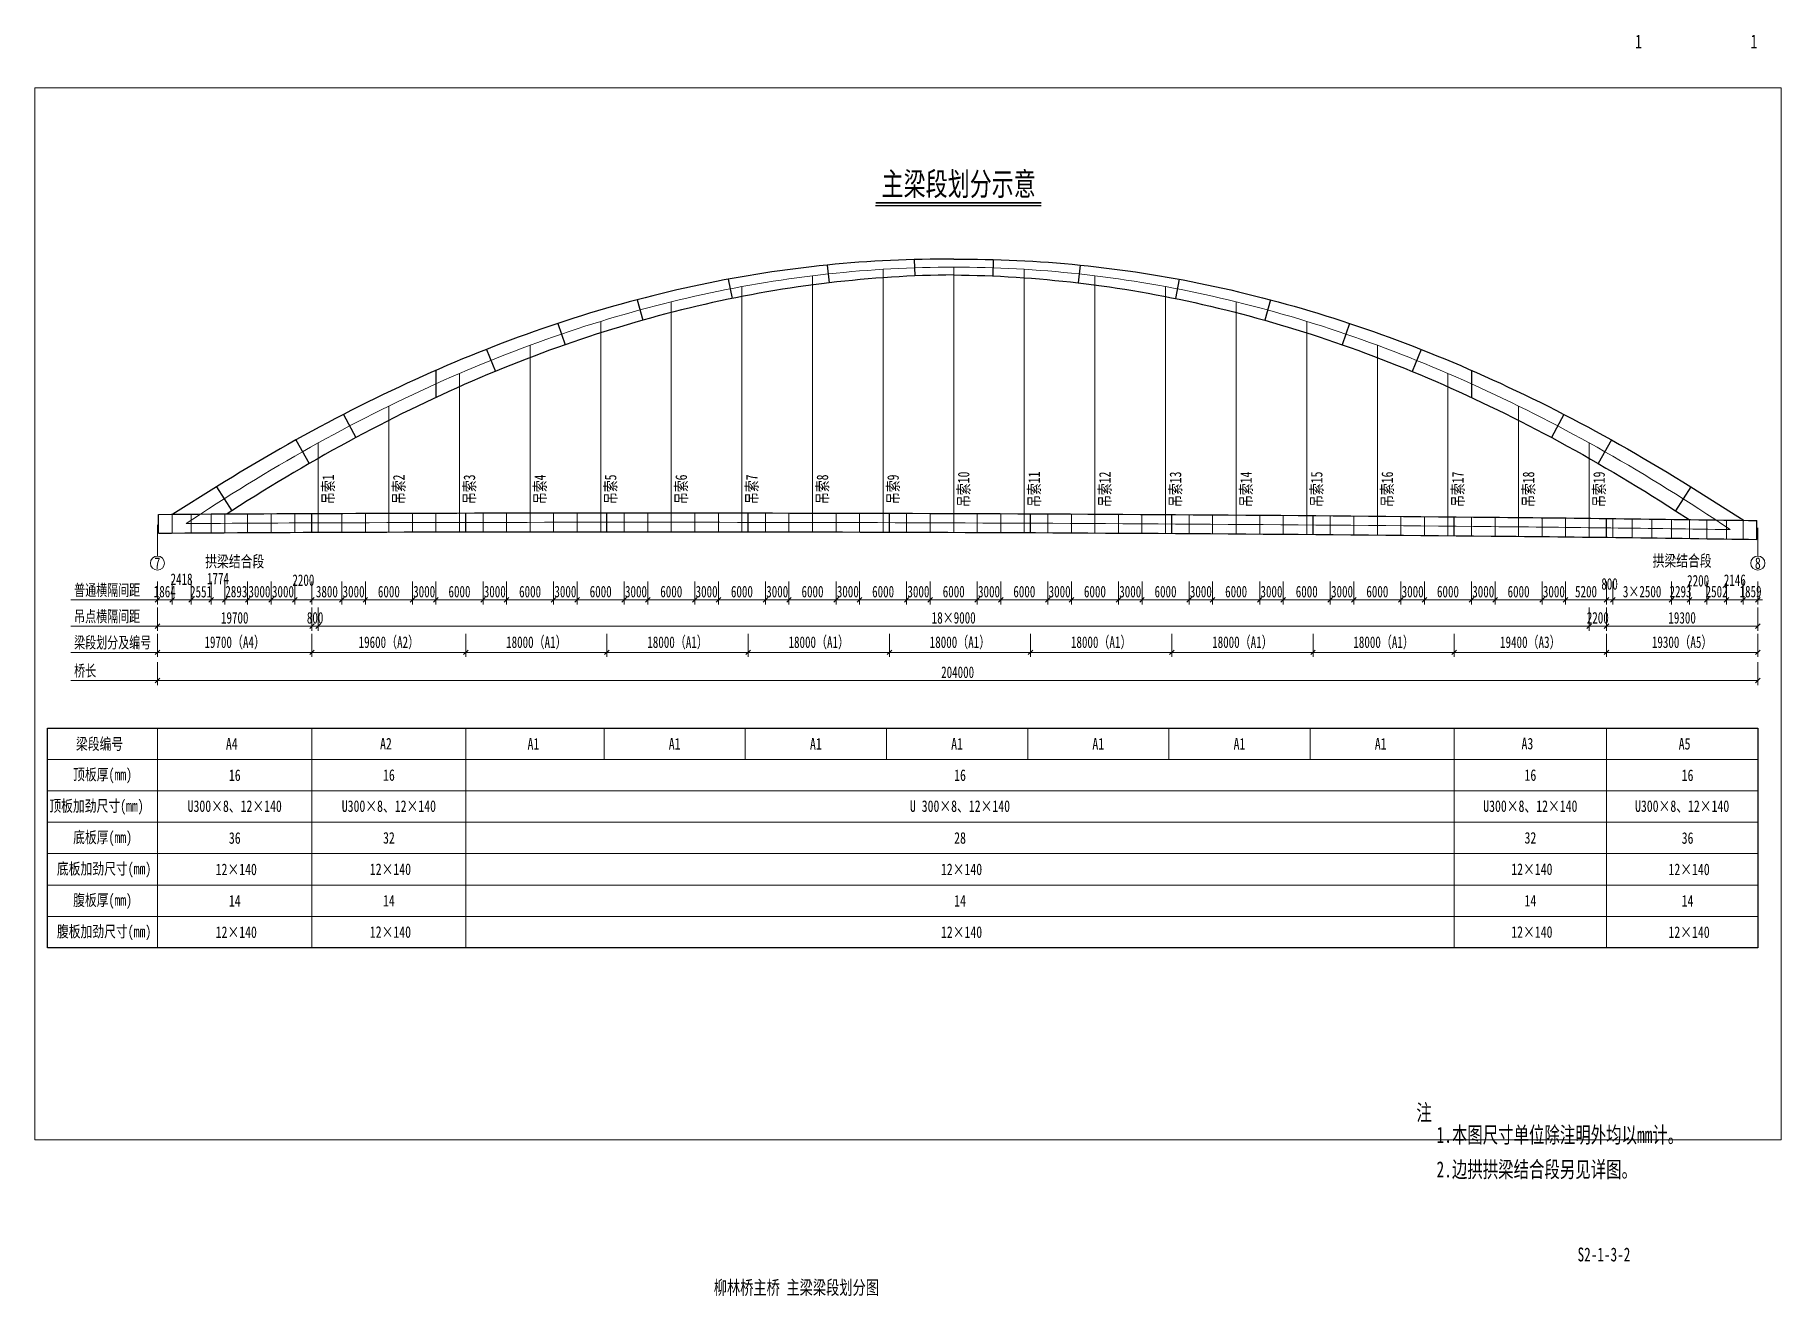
# Paper-space layout '布局1' of a CAD drawing. Header units: millimetres. Extents: x -639 to 35, y 422 to 1765.
# Drawn here: x -639.4 to -261, y 1491.5 to 1764.7 of the extents above.
# The model-space entities are those that its viewports show. They can reach past a viewport. Long polylines and large blocks are cut down to what shows.
import ezdxf
from ezdxf.enums import TextEntityAlignment as Align

# ---------------------------------------------------------------- set-up
doc = ezdxf.new("R2010")
doc.units = ezdxf.units.MM
for name, pattern in [('CENTER', [2, 1.25, -0.25, 0.25, -0.25]), ('CENTER2', [28.575, 19.05, -3.175, 3.175, -3.175]), ('DASHED', [0.75, 0.5, -0.25])]:
    doc.linetypes.add(name, pattern=pattern)
doc.layers.get('Defpoints').update_dxf_attribs({"color": 8})
for name, color, linetype, lineweight in [('中心线', 2, 'CENTER2', 15), ('文字', 7, 'Continuous', 15), ('标注', 4, 'Continuous', 13), ('标注线及字体', 2, 'Continuous', 15), ('桥 中心线', 4, 'CENTER', 15), ('桥 构造粗实', 1, 'Continuous', 30), ('细实线', 4, 'Continuous', 15), ('虚线', 7, 'DASHED', 15)]:
    doc.layers.add(name, color=color, linetype=linetype, lineweight=lineweight)
doc.styles.add('111', font='', dxfattribs={"width": 0.7})
doc.styles.add('BM_Anno', font='仿宋_GB2312.TTF', dxfattribs={"width": 0.85})
doc.styles.add('SMEDI', font='', dxfattribs={"width": 0.75})
doc.styles.add('TJHZF', font='', dxfattribs={"width": 0.72})
doc.styles.add('仿宋_GB2312', font='仿宋_GB2312.TTF', dxfattribs={"width": 0.75})
doc.styles.get('111').set_extended_font_data('仿宋_GB2312')
doc.styles.get('SMEDI').set_extended_font_data('仿宋_GB2312')
doc.styles.get('TJHZF').set_extended_font_data('仿宋_GB2312')
doc.dimstyles.new('200', dxfattribs={"dimscale": 0, "dimtxt": 2.5, "dimasz": 1, "dimexe": 1, "dimexo": 1, "dimgap": 0.6, "dimtad": 1, "dimdec": 0, "dimdsep": 46, "dimtxsty": '111', "dimblk": 'OBLIQUE', "dimcen": 0, "dimclrd": 4, "dimclre": 4, "dimclrt": 4, "dimadec": 1, "dimazin": 2, "dimtfac": 1, "dimtdec": 0, "dimtix": 1, "dimtmove": 2, "dimatfit": 3, "dimfxl": 4, "dimfxlon": 1, "dimtolj": 1, "dimlwd": -1, "dimlwe": -1, "dimarcsym": 0})

psp = doc.layouts.new('布局1')

# ---------------------------------------------------------------- texts
at = {"layer": '文字', "style": 'TJHZF', "width": 0.7}
for s, p in [('1', (-291.93, 1763.29)), ('1', (-266.93, 1763.29)), ('S2-1-3-2', (-299.43, 1500.49)), ('柳林桥主桥 主梁梁段划分图', (-474.43, 1493.39))]:
    psp.add_text(s, height=3, dxfattribs=at).set_placement(p, align=Align.MIDDLE)
for s, p in [('注', (-340.07, 1529.51)), ('1.本图尺寸单位除注明外均以mm计。', (-335.71, 1524.67)), ('2.边拱拱梁结合段另见详图。', (-335.71, 1517.18))]:
    psp.add_text(s, height=3.5, dxfattribs=at).set_placement(p)

msp = doc.modelspace()

# ---------------------------------------------------------------- texts
at = {"color": 8, "linetype": 'Continuous', "style": '仿宋_GB2312', "width": 0.75}
for s, p in [('吊索1', (-82107.6, 211901.8)), ('吊索2', (-73107.6, 211901.8)), ('吊索3', (-64107.6, 211901.8)), ('吊索4', (-55107.6, 211901.8)), ('吊索5', (-46107.6, 211901.8)), ('吊索6', (-37107.6, 211901.8)), ('吊索7', (-28107.6, 211901.8)), ('吊索8', (-19107.6, 211901.8)), ('吊索9', (-10107.6, 211901.8)), ('吊索10', (-1107.6, 211901.8)), ('吊索11', (7892.4, 211901.8)), ('吊索12', (16892.4, 211901.8)), ('吊索13', (25892.4, 211901.8)), ('吊索14', (34892.4, 211901.8)), ('吊索15', (43892.4, 211901.8)), ('吊索16', (52892.4, 211901.8)), ('吊索17', (61892.4, 211901.8)), ('吊索18', (70892.4, 211901.8)), ('吊索19', (79892.4, 211901.8))]:
    msp.add_text(s, height=1470.59, rotation=90, dxfattribs=at).set_placement(p, align=Align.MIDDLE)
at = {"linetype": 'Continuous', "style": '仿宋_GB2312', "width": 0.75}
for p in [(-93987.6, 202734.6), (90512.4, 202815.7)]:
    msp.add_text('拱梁结合段', height=1470.59, dxfattribs=at).set_placement(p, align=Align.MIDDLE)
at = {"layer": '标注', "linetype": 'DASHED', "style": 'BM_Anno', "width": 0.75}
for s, p in [('7', (-103837.6, 202487.4)), ('8', (100162.4, 202487.4))]:
    msp.add_text(s, height=1470.6, dxfattribs=at).set_placement(p, align=Align.MIDDLE_CENTER)
at = {"layer": '标注', "color": 4, "style": '111', "width": 0.7}
for s, p in [('普通横隔间距', (-114458.8, 198317.3)), ('吊点横隔间距', (-114458.8, 194977.1)), ('梁段划分及编号', (-114458.8, 191636.9)), ('桥长', (-114458.8, 188041.7))]:
    msp.add_text(s, height=1470.59, dxfattribs=at).set_placement(p)
at = {"layer": '标注线及字体', "color": 0, "style": '111', "width": 0.7}
msp.add_text('主梁段划分示意', height=2941.18, dxfattribs=at).set_placement((-1703.4, 250872.9), align=Align.MIDDLE)
at = {"layer": '细实线', "color": 7, "style": 'SMEDI', "width": 0.75}
for s, height, p in [('梁段编号', 1470.59, (-111211.2, 179474.8)), ('A4', 1470.59, (-94361.2, 179457.9)), ('A2', 1470.59, (-74711.2, 179478.2)), ('A1', 1470.59, (-55911.2, 179464.7)), ('A1', 1470.59, (-37911.2, 179464.7)), ('A1', 1470.59, (-19911.2, 179464.7)), ('A1', 1470.59, (-1911.2, 179464.7)), ('A1', 1470.59, (16088.8, 179464.7)), ('A1', 1470.59, (34088.8, 179464.7)), ('A1', 1470.59, (52088.8, 179464.7)), ('A3', 1470.59, (70788.8, 179478.2)), ('A5', 1470.59, (90825.3, 179457.9)), ('顶板厚(mm)', 1470.59, (-110829.6, 175464.7)), ('16', 1470.59, (-93979.6, 175447.8)), ('16', 1470.59, (-74329.6, 175468.1)), ('16', 1470.59, (-1529.6, 175454.6)), ('16', 1470.59, (71170.4, 175468.1)), ('16', 1470.59, (91206.9, 175447.8)), ('顶板加劲尺寸(mm)', 1470.59, (-111605.6, 171464.7)), ('U300×8、12×140', 1470.588, (-93987.6, 171464.7)), ('U300×8、12×140', 1470.588, (-74337.6, 171464.7)), ('U 300×8、12×140', 1470.588, (-1537.6, 171464.7)), ('U300×8、12×140', 1470.588, (71162.4, 171464.7)), ('U300×8、12×140', 1470.588, (90512.4, 171464.7)), ('底板厚(mm)', 1470.59, (-110829.6, 167464.7)), ('底板加劲尺寸(mm)', 1470.59, (-110638.9, 163464.7)), ('12×140', 1470.59, (-93788.9, 163447.8)), ('12×140', 1470.59, (-74138.9, 163468.1)), ('12×140', 1470.59, (-1338.9, 163454.6)), ('12×140', 1470.59, (71361.1, 163468.1)), ('12×140', 1470.59, (91397.7, 163447.8)), ('腹板厚(mm)', 1470.59, (-110829.6, 159464.7)), ('14', 1470.59, (-93979.6, 159447.8)), ('14', 1470.59, (-74329.6, 159468.1)), ('14', 1470.59, (-1529.6, 159454.6)), ('14', 1470.59, (71170.4, 159468.1)), ('14', 1470.59, (91206.9, 159447.8)), ('腹板加劲尺寸(mm)', 1470.59, (-110638.9, 155464.7)), ('12×140', 1470.59, (-93788.9, 155447.8)), ('12×140', 1470.59, (-74138.9, 155468.1)), ('12×140', 1470.59, (-1338.9, 155454.6)), ('12×140', 1470.59, (71361.1, 155468.1)), ('12×140', 1470.59, (91397.7, 155447.8))]:
    msp.add_text(s, height=height, dxfattribs=at).set_placement(p, align=Align.MIDDLE)
at = {"layer": '细实线', "color": 1, "style": 'SMEDI', "width": 0.75}
for s, p in [('36', (-93979.6, 167447.8)), ('32', (-74329.6, 167468.1)), ('28', (-1529.6, 167454.6)), ('32', (71170.4, 167468.1)), ('36', (91206.9, 167447.8))]:
    msp.add_text(s, height=1470.59, dxfattribs=at).set_placement(p, align=Align.MIDDLE)

# ---------------------------------------------------------------- blocks, each defined once
blk = doc.blocks.new('_Oblique')
at = {"color": 0, "linetype": 'ByBlock', "lineweight": -2}
blk.add_line((-0.5, -0.5), (0.5, 0.5), dxfattribs=at)
blk = doc.blocks.new('*D20')
at = {"layer": 'Defpoints', "color": 0}
for p in [(100162, 195313), (-103838, 193165), (100162, 187523)]:
    blk.add_point(p, dxfattribs=at)
at = {"layer": '标注', "color": 4}
for p, q in [((-103838, 189876), (-103838, 186935)), ((100162, 189876), (100162, 186935)), ((-103838, 187523), (100162, 187523))]:
    blk.add_line(p, q, dxfattribs=at)
at = {"layer": '标注', "color": 4, "xscale": 588.2352941176471, "yscale": 588.2352941176471, "zscale": 588.2352941176471, "rotation": 180}
blk.add_blockref('_Oblique', (-103838, 187523), dxfattribs=at)
at = {"layer": '标注', "color": 4, "xscale": 588.2352941176471, "yscale": 588.2352941176471, "zscale": 588.2352941176471}
blk.add_blockref('_Oblique', (100162, 187523), dxfattribs=at)
at = {"layer": '标注', "color": 4, "insert": (-1838, 188575), "char_height": 1470.6, "attachment_point": 5, "style": '111'}
blk.add_mtext('\\A1;204000', dxfattribs=at)
blk = doc.blocks.new('*D21')
at = {"layer": 'Defpoints', "color": 0}
for p in [(-83338, 206913), (-84138, 198074), (-83338, 194458)]:
    blk.add_point(p, dxfattribs=at)
at = {"layer": '标注', "color": 4}
for p, q in [((-84138, 196811), (-84138, 193870)), ((-83338, 196811), (-83338, 193870)), ((-84138, 194458), (-84726, 194458)), ((-84138, 194458), (-83338, 194458)), ((-83338, 194458), (-82749, 194458))]:
    blk.add_line(p, q, dxfattribs=at)
at = {"layer": '标注', "color": 4, "xscale": 588.2352941176471, "yscale": 588.2352941176471, "zscale": 588.2352941176471}
blk.add_blockref('_Oblique', (-84138, 194458), dxfattribs=at)
at = {"layer": '标注', "color": 4, "xscale": 588.2352941176471, "yscale": 588.2352941176471, "zscale": 588.2352941176471, "rotation": 180}
blk.add_blockref('_Oblique', (-83338, 194458), dxfattribs=at)
at = {"layer": '标注', "color": 4, "insert": (-83738, 195511), "char_height": 1470.6, "attachment_point": 5, "style": '111'}
blk.add_mtext('\\A1;800', dxfattribs=at)
blk = doc.blocks.new('*D22')
at = {"layer": 'Defpoints', "color": 0}
for p in [(-86338, 206407), (-84138, 201048), (-86338, 197798)]:
    blk.add_point(p, dxfattribs=at)
at = {"layer": '标注', "color": 4}
for p, q in [((-86338, 200151), (-86338, 197210)), ((-84138, 200151), (-84138, 197210)), ((-84138, 197798), (-86338, 197798))]:
    blk.add_line(p, q, dxfattribs=at)
at = {"layer": '标注', "color": 4, "xscale": 588.2352941176471, "yscale": 588.2352941176471, "zscale": 588.2352941176471, "rotation": 180}
blk.add_blockref('_Oblique', (-86338, 197798), dxfattribs=at)
at = {"layer": '标注', "color": 4, "xscale": 588.2352941176471, "yscale": 588.2352941176471, "zscale": 588.2352941176471}
blk.add_blockref('_Oblique', (-84138, 197798), dxfattribs=at)
at = {"layer": '标注', "color": 4, "insert": (-85238, 200308), "char_height": 1470.6, "attachment_point": 5, "style": '111'}
blk.add_mtext('\\A1;2200', dxfattribs=at)
blk = doc.blocks.new('*D23')
at = {"layer": 'Defpoints', "color": 0}
for p in [(-84138, 206909), (-80338, 206909), (-80338, 197798)]:
    blk.add_point(p, dxfattribs=at)
at = {"layer": '标注', "color": 4}
for p, q in [((-84138, 200151), (-84138, 197210)), ((-80338, 200151), (-80338, 197210)), ((-84138, 197798), (-80338, 197798))]:
    blk.add_line(p, q, dxfattribs=at)
at = {"layer": '标注', "color": 4, "xscale": 588.2352941176471, "yscale": 588.2352941176471, "zscale": 588.2352941176471, "rotation": 180}
blk.add_blockref('_Oblique', (-84138, 197798), dxfattribs=at)
at = {"layer": '标注', "color": 4, "xscale": 588.2352941176471, "yscale": 588.2352941176471, "zscale": 588.2352941176471}
blk.add_blockref('_Oblique', (-80338, 197798), dxfattribs=at)
at = {"layer": '标注', "color": 4, "insert": (-82238, 198851), "char_height": 1470.6, "attachment_point": 5, "style": '111'}
blk.add_mtext('\\A1;3800', dxfattribs=at)
blk = doc.blocks.new('*D24')
at = {"layer": 'Defpoints', "color": 0}
for p in [(-80338, 206909), (-77338, 206909), (-77338, 197798)]:
    blk.add_point(p, dxfattribs=at)
at = {"layer": '标注', "color": 4}
for p, q in [((-80338, 200151), (-80338, 197210)), ((-77338, 200151), (-77338, 197210)), ((-80338, 197798), (-80926, 197798)), ((-80338, 197798), (-77338, 197798)), ((-77338, 197798), (-76749, 197798))]:
    blk.add_line(p, q, dxfattribs=at)
at = {"layer": '标注', "color": 4, "xscale": 588.2352941176471, "yscale": 588.2352941176471, "zscale": 588.2352941176471}
blk.add_blockref('_Oblique', (-80338, 197798), dxfattribs=at)
at = {"layer": '标注', "color": 4, "xscale": 588.2352941176471, "yscale": 588.2352941176471, "zscale": 588.2352941176471, "rotation": 180}
blk.add_blockref('_Oblique', (-77338, 197798), dxfattribs=at)
at = {"layer": '标注', "color": 4, "insert": (-78838, 198851), "char_height": 1470.6, "attachment_point": 5, "style": '111'}
blk.add_mtext('\\A1;3000', dxfattribs=at)
blk = doc.blocks.new('*D25')
at = {"layer": 'Defpoints', "color": 0}
for p in [(-77338, 206909), (-71338, 206909), (-71338, 197798)]:
    blk.add_point(p, dxfattribs=at)
at = {"layer": '标注', "color": 4}
for p, q in [((-77338, 200151), (-77338, 197210)), ((-71338, 200151), (-71338, 197210)), ((-77338, 197798), (-71338, 197798))]:
    blk.add_line(p, q, dxfattribs=at)
at = {"layer": '标注', "color": 4, "xscale": 588.2352941176471, "yscale": 588.2352941176471, "zscale": 588.2352941176471, "rotation": 180}
blk.add_blockref('_Oblique', (-77338, 197798), dxfattribs=at)
at = {"layer": '标注', "color": 4, "xscale": 588.2352941176471, "yscale": 588.2352941176471, "zscale": 588.2352941176471}
blk.add_blockref('_Oblique', (-71338, 197798), dxfattribs=at)
at = {"layer": '标注', "color": 4, "insert": (-74338, 198851), "char_height": 1470.6, "attachment_point": 5, "style": '111'}
blk.add_mtext('\\A1;6000', dxfattribs=at)
blk = doc.blocks.new('*D26')
at = {"layer": 'Defpoints', "color": 0}
for p in [(-71338, 206909), (-68338, 206909), (-68338, 197798)]:
    blk.add_point(p, dxfattribs=at)
at = {"layer": '标注', "color": 4}
for p, q in [((-71338, 200151), (-71338, 197210)), ((-68338, 200151), (-68338, 197210)), ((-71338, 197798), (-71926, 197798)), ((-71338, 197798), (-68338, 197798)), ((-68338, 197798), (-67749, 197798))]:
    blk.add_line(p, q, dxfattribs=at)
at = {"layer": '标注', "color": 4, "xscale": 588.2352941176471, "yscale": 588.2352941176471, "zscale": 588.2352941176471}
blk.add_blockref('_Oblique', (-71338, 197798), dxfattribs=at)
at = {"layer": '标注', "color": 4, "xscale": 588.2352941176471, "yscale": 588.2352941176471, "zscale": 588.2352941176471, "rotation": 180}
blk.add_blockref('_Oblique', (-68338, 197798), dxfattribs=at)
at = {"layer": '标注', "color": 4, "insert": (-69838, 198851), "char_height": 1470.6, "attachment_point": 5, "style": '111'}
blk.add_mtext('\\A1;3000', dxfattribs=at)
blk = doc.blocks.new('*D27')
at = {"layer": 'Defpoints', "color": 0}
for p in [(-68338, 206909), (-62338, 206909), (-62338, 197798)]:
    blk.add_point(p, dxfattribs=at)
at = {"layer": '标注', "color": 4}
for p, q in [((-68338, 200151), (-68338, 197210)), ((-62338, 200151), (-62338, 197210)), ((-68338, 197798), (-62338, 197798))]:
    blk.add_line(p, q, dxfattribs=at)
at = {"layer": '标注', "color": 4, "xscale": 588.2352941176471, "yscale": 588.2352941176471, "zscale": 588.2352941176471, "rotation": 180}
blk.add_blockref('_Oblique', (-68338, 197798), dxfattribs=at)
at = {"layer": '标注', "color": 4, "xscale": 588.2352941176471, "yscale": 588.2352941176471, "zscale": 588.2352941176471}
blk.add_blockref('_Oblique', (-62338, 197798), dxfattribs=at)
at = {"layer": '标注', "color": 4, "insert": (-65338, 198851), "char_height": 1470.6, "attachment_point": 5, "style": '111'}
blk.add_mtext('\\A1;6000', dxfattribs=at)
blk = doc.blocks.new('*D28')
at = {"layer": 'Defpoints', "color": 0}
for p in [(-62338, 206909), (-59338, 206909), (-59338, 197798)]:
    blk.add_point(p, dxfattribs=at)
at = {"layer": '标注', "color": 4}
for p, q in [((-62338, 200151), (-62338, 197210)), ((-59338, 200151), (-59338, 197210)), ((-62338, 197798), (-62926, 197798)), ((-62338, 197798), (-59338, 197798)), ((-59338, 197798), (-58749, 197798))]:
    blk.add_line(p, q, dxfattribs=at)
at = {"layer": '标注', "color": 4, "xscale": 588.2352941176471, "yscale": 588.2352941176471, "zscale": 588.2352941176471}
blk.add_blockref('_Oblique', (-62338, 197798), dxfattribs=at)
at = {"layer": '标注', "color": 4, "xscale": 588.2352941176471, "yscale": 588.2352941176471, "zscale": 588.2352941176471, "rotation": 180}
blk.add_blockref('_Oblique', (-59338, 197798), dxfattribs=at)
at = {"layer": '标注', "color": 4, "insert": (-60838, 198851), "char_height": 1470.6, "attachment_point": 5, "style": '111'}
blk.add_mtext('\\A1;3000', dxfattribs=at)
blk = doc.blocks.new('*D29')
at = {"layer": 'Defpoints', "color": 0}
for p in [(-59338, 206909), (-53338, 206909), (-53338, 197798)]:
    blk.add_point(p, dxfattribs=at)
at = {"layer": '标注', "color": 4}
for p, q in [((-59338, 200151), (-59338, 197210)), ((-53338, 200151), (-53338, 197210)), ((-59338, 197798), (-53338, 197798))]:
    blk.add_line(p, q, dxfattribs=at)
at = {"layer": '标注', "color": 4, "xscale": 588.2352941176471, "yscale": 588.2352941176471, "zscale": 588.2352941176471, "rotation": 180}
blk.add_blockref('_Oblique', (-59338, 197798), dxfattribs=at)
at = {"layer": '标注', "color": 4, "xscale": 588.2352941176471, "yscale": 588.2352941176471, "zscale": 588.2352941176471}
blk.add_blockref('_Oblique', (-53338, 197798), dxfattribs=at)
at = {"layer": '标注', "color": 4, "insert": (-56338, 198851), "char_height": 1470.6, "attachment_point": 5, "style": '111'}
blk.add_mtext('\\A1;6000', dxfattribs=at)
blk = doc.blocks.new('*D30')
at = {"layer": 'Defpoints', "color": 0}
for p in [(-53338, 206909), (-50338, 206909), (-50338, 197798)]:
    blk.add_point(p, dxfattribs=at)
at = {"layer": '标注', "color": 4}
for p, q in [((-53338, 200151), (-53338, 197210)), ((-50338, 200151), (-50338, 197210)), ((-53338, 197798), (-53926, 197798)), ((-53338, 197798), (-50338, 197798)), ((-50338, 197798), (-49749, 197798))]:
    blk.add_line(p, q, dxfattribs=at)
at = {"layer": '标注', "color": 4, "xscale": 588.2352941176471, "yscale": 588.2352941176471, "zscale": 588.2352941176471}
blk.add_blockref('_Oblique', (-53338, 197798), dxfattribs=at)
at = {"layer": '标注', "color": 4, "xscale": 588.2352941176471, "yscale": 588.2352941176471, "zscale": 588.2352941176471, "rotation": 180}
blk.add_blockref('_Oblique', (-50338, 197798), dxfattribs=at)
at = {"layer": '标注', "color": 4, "insert": (-51838, 198851), "char_height": 1470.6, "attachment_point": 5, "style": '111'}
blk.add_mtext('\\A1;3000', dxfattribs=at)
blk = doc.blocks.new('*D31')
at = {"layer": 'Defpoints', "color": 0}
for p in [(-50338, 206909), (-44338, 206909), (-44338, 197798)]:
    blk.add_point(p, dxfattribs=at)
at = {"layer": '标注', "color": 4}
for p, q in [((-50338, 200151), (-50338, 197210)), ((-44338, 200151), (-44338, 197210)), ((-50338, 197798), (-44338, 197798))]:
    blk.add_line(p, q, dxfattribs=at)
at = {"layer": '标注', "color": 4, "xscale": 588.2352941176471, "yscale": 588.2352941176471, "zscale": 588.2352941176471, "rotation": 180}
blk.add_blockref('_Oblique', (-50338, 197798), dxfattribs=at)
at = {"layer": '标注', "color": 4, "xscale": 588.2352941176471, "yscale": 588.2352941176471, "zscale": 588.2352941176471}
blk.add_blockref('_Oblique', (-44338, 197798), dxfattribs=at)
at = {"layer": '标注', "color": 4, "insert": (-47338, 198851), "char_height": 1470.6, "attachment_point": 5, "style": '111'}
blk.add_mtext('\\A1;6000', dxfattribs=at)
blk = doc.blocks.new('*D32')
at = {"layer": 'Defpoints', "color": 0}
for p in [(-44338, 206909), (-41338, 206909), (-41338, 197798)]:
    blk.add_point(p, dxfattribs=at)
at = {"layer": '标注', "color": 4}
for p, q in [((-44338, 200151), (-44338, 197210)), ((-41338, 200151), (-41338, 197210)), ((-44338, 197798), (-44926, 197798)), ((-44338, 197798), (-41338, 197798)), ((-41338, 197798), (-40749, 197798))]:
    blk.add_line(p, q, dxfattribs=at)
at = {"layer": '标注', "color": 4, "xscale": 588.2352941176471, "yscale": 588.2352941176471, "zscale": 588.2352941176471}
blk.add_blockref('_Oblique', (-44338, 197798), dxfattribs=at)
at = {"layer": '标注', "color": 4, "xscale": 588.2352941176471, "yscale": 588.2352941176471, "zscale": 588.2352941176471, "rotation": 180}
blk.add_blockref('_Oblique', (-41338, 197798), dxfattribs=at)
at = {"layer": '标注', "color": 4, "insert": (-42838, 198851), "char_height": 1470.6, "attachment_point": 5, "style": '111'}
blk.add_mtext('\\A1;3000', dxfattribs=at)
blk = doc.blocks.new('*D33')
at = {"layer": 'Defpoints', "color": 0}
for p in [(-41338, 206909), (-35338, 206909), (-35338, 197798)]:
    blk.add_point(p, dxfattribs=at)
at = {"layer": '标注', "color": 4}
for p, q in [((-41338, 200151), (-41338, 197210)), ((-35338, 200151), (-35338, 197210)), ((-41338, 197798), (-35338, 197798))]:
    blk.add_line(p, q, dxfattribs=at)
at = {"layer": '标注', "color": 4, "xscale": 588.2352941176471, "yscale": 588.2352941176471, "zscale": 588.2352941176471, "rotation": 180}
blk.add_blockref('_Oblique', (-41338, 197798), dxfattribs=at)
at = {"layer": '标注', "color": 4, "xscale": 588.2352941176471, "yscale": 588.2352941176471, "zscale": 588.2352941176471}
blk.add_blockref('_Oblique', (-35338, 197798), dxfattribs=at)
at = {"layer": '标注', "color": 4, "insert": (-38338, 198851), "char_height": 1470.6, "attachment_point": 5, "style": '111'}
blk.add_mtext('\\A1;6000', dxfattribs=at)
blk = doc.blocks.new('*D34')
at = {"layer": 'Defpoints', "color": 0}
for p in [(-35338, 206909), (-32338, 206909), (-32338, 197798)]:
    blk.add_point(p, dxfattribs=at)
at = {"layer": '标注', "color": 4}
for p, q in [((-35338, 200151), (-35338, 197210)), ((-32338, 200151), (-32338, 197210)), ((-35338, 197798), (-35926, 197798)), ((-35338, 197798), (-32338, 197798)), ((-32338, 197798), (-31749, 197798))]:
    blk.add_line(p, q, dxfattribs=at)
at = {"layer": '标注', "color": 4, "xscale": 588.2352941176471, "yscale": 588.2352941176471, "zscale": 588.2352941176471}
blk.add_blockref('_Oblique', (-35338, 197798), dxfattribs=at)
at = {"layer": '标注', "color": 4, "xscale": 588.2352941176471, "yscale": 588.2352941176471, "zscale": 588.2352941176471, "rotation": 180}
blk.add_blockref('_Oblique', (-32338, 197798), dxfattribs=at)
at = {"layer": '标注', "color": 4, "insert": (-33838, 198851), "char_height": 1470.6, "attachment_point": 5, "style": '111'}
blk.add_mtext('\\A1;3000', dxfattribs=at)
blk = doc.blocks.new('*D35')
at = {"layer": 'Defpoints', "color": 0}
for p in [(-32338, 206909), (-26337, 206909), (-26337, 197798)]:
    blk.add_point(p, dxfattribs=at)
at = {"layer": '标注', "color": 4}
for p, q in [((-32338, 200151), (-32338, 197210)), ((-26337, 200151), (-26337, 197210)), ((-32338, 197798), (-26337, 197798))]:
    blk.add_line(p, q, dxfattribs=at)
at = {"layer": '标注', "color": 4, "xscale": 588.2352941176471, "yscale": 588.2352941176471, "zscale": 588.2352941176471, "rotation": 180}
blk.add_blockref('_Oblique', (-32338, 197798), dxfattribs=at)
at = {"layer": '标注', "color": 4, "xscale": 588.2352941176471, "yscale": 588.2352941176471, "zscale": 588.2352941176471}
blk.add_blockref('_Oblique', (-26337, 197798), dxfattribs=at)
at = {"layer": '标注', "color": 4, "insert": (-29337, 198851), "char_height": 1470.6, "attachment_point": 5, "style": '111'}
blk.add_mtext('\\A1;6000', dxfattribs=at)
blk = doc.blocks.new('*D36')
at = {"layer": 'Defpoints', "color": 0}
for p in [(-26337, 206909), (-23337, 206909), (-23337, 197798)]:
    blk.add_point(p, dxfattribs=at)
at = {"layer": '标注', "color": 4}
for p, q in [((-26337, 200151), (-26337, 197210)), ((-23337, 200151), (-23337, 197210)), ((-26337, 197798), (-26926, 197798)), ((-26337, 197798), (-23337, 197798)), ((-23337, 197798), (-22749, 197798))]:
    blk.add_line(p, q, dxfattribs=at)
at = {"layer": '标注', "color": 4, "xscale": 588.2352941176471, "yscale": 588.2352941176471, "zscale": 588.2352941176471}
blk.add_blockref('_Oblique', (-26337, 197798), dxfattribs=at)
at = {"layer": '标注', "color": 4, "xscale": 588.2352941176471, "yscale": 588.2352941176471, "zscale": 588.2352941176471, "rotation": 180}
blk.add_blockref('_Oblique', (-23337, 197798), dxfattribs=at)
at = {"layer": '标注', "color": 4, "insert": (-24837, 198851), "char_height": 1470.6, "attachment_point": 5, "style": '111'}
blk.add_mtext('\\A1;3000', dxfattribs=at)
blk = doc.blocks.new('*D37')
at = {"layer": 'Defpoints', "color": 0}
for p in [(-23337, 206909), (-17337, 206909), (-17337, 197798)]:
    blk.add_point(p, dxfattribs=at)
at = {"layer": '标注', "color": 4}
for p, q in [((-23337, 200151), (-23337, 197210)), ((-17337, 200151), (-17337, 197210)), ((-23337, 197798), (-17337, 197798))]:
    blk.add_line(p, q, dxfattribs=at)
at = {"layer": '标注', "color": 4, "xscale": 588.2352941176471, "yscale": 588.2352941176471, "zscale": 588.2352941176471, "rotation": 180}
blk.add_blockref('_Oblique', (-23337, 197798), dxfattribs=at)
at = {"layer": '标注', "color": 4, "xscale": 588.2352941176471, "yscale": 588.2352941176471, "zscale": 588.2352941176471}
blk.add_blockref('_Oblique', (-17337, 197798), dxfattribs=at)
at = {"layer": '标注', "color": 4, "insert": (-20337, 198851), "char_height": 1470.6, "attachment_point": 5, "style": '111'}
blk.add_mtext('\\A1;6000', dxfattribs=at)
blk = doc.blocks.new('*D38')
at = {"layer": 'Defpoints', "color": 0}
for p in [(-17337, 206909), (-14337, 206909), (-14337, 197798)]:
    blk.add_point(p, dxfattribs=at)
at = {"layer": '标注', "color": 4}
for p, q in [((-17337, 200151), (-17337, 197210)), ((-14337, 200151), (-14337, 197210)), ((-17337, 197798), (-17926, 197798)), ((-17337, 197798), (-14337, 197798)), ((-14337, 197798), (-13749, 197798))]:
    blk.add_line(p, q, dxfattribs=at)
at = {"layer": '标注', "color": 4, "xscale": 588.2352941176471, "yscale": 588.2352941176471, "zscale": 588.2352941176471}
blk.add_blockref('_Oblique', (-17337, 197798), dxfattribs=at)
at = {"layer": '标注', "color": 4, "xscale": 588.2352941176471, "yscale": 588.2352941176471, "zscale": 588.2352941176471, "rotation": 180}
blk.add_blockref('_Oblique', (-14337, 197798), dxfattribs=at)
at = {"layer": '标注', "color": 4, "insert": (-15837, 198851), "char_height": 1470.6, "attachment_point": 5, "style": '111'}
blk.add_mtext('\\A1;3000', dxfattribs=at)
blk = doc.blocks.new('*D39')
at = {"layer": 'Defpoints', "color": 0}
for p in [(-14337, 206909), (-8337, 206909), (-8337, 197798)]:
    blk.add_point(p, dxfattribs=at)
at = {"layer": '标注', "color": 4}
for p, q in [((-14337, 200151), (-14337, 197210)), ((-8337, 200151), (-8337, 197210)), ((-14337, 197798), (-8337, 197798))]:
    blk.add_line(p, q, dxfattribs=at)
at = {"layer": '标注', "color": 4, "xscale": 588.2352941176471, "yscale": 588.2352941176471, "zscale": 588.2352941176471, "rotation": 180}
blk.add_blockref('_Oblique', (-14337, 197798), dxfattribs=at)
at = {"layer": '标注', "color": 4, "xscale": 588.2352941176471, "yscale": 588.2352941176471, "zscale": 588.2352941176471}
blk.add_blockref('_Oblique', (-8337, 197798), dxfattribs=at)
at = {"layer": '标注', "color": 4, "insert": (-11337, 198851), "char_height": 1470.6, "attachment_point": 5, "style": '111'}
blk.add_mtext('\\A1;6000', dxfattribs=at)
blk = doc.blocks.new('*D40')
at = {"layer": 'Defpoints', "color": 0}
for p in [(-8337, 206909), (-5337, 206909), (-5337, 197798)]:
    blk.add_point(p, dxfattribs=at)
at = {"layer": '标注', "color": 4}
for p, q in [((-8337, 200151), (-8337, 197210)), ((-5337, 200151), (-5337, 197210)), ((-8337, 197798), (-8926, 197798)), ((-8337, 197798), (-5337, 197798)), ((-5337, 197798), (-4749, 197798))]:
    blk.add_line(p, q, dxfattribs=at)
at = {"layer": '标注', "color": 4, "xscale": 588.2352941176471, "yscale": 588.2352941176471, "zscale": 588.2352941176471}
blk.add_blockref('_Oblique', (-8337, 197798), dxfattribs=at)
at = {"layer": '标注', "color": 4, "xscale": 588.2352941176471, "yscale": 588.2352941176471, "zscale": 588.2352941176471, "rotation": 180}
blk.add_blockref('_Oblique', (-5337, 197798), dxfattribs=at)
at = {"layer": '标注', "color": 4, "insert": (-6837, 198851), "char_height": 1470.6, "attachment_point": 5, "style": '111'}
blk.add_mtext('\\A1;3000', dxfattribs=at)
blk = doc.blocks.new('*D41')
at = {"layer": 'Defpoints', "color": 0}
for p in [(-5337, 206909), (663, 206909), (663, 197798)]:
    blk.add_point(p, dxfattribs=at)
at = {"layer": '标注', "color": 4}
for p, q in [((-5337, 200151), (-5337, 197210)), ((663, 200151), (663, 197210)), ((-5337, 197798), (663, 197798))]:
    blk.add_line(p, q, dxfattribs=at)
at = {"layer": '标注', "color": 4, "xscale": 588.2352941176471, "yscale": 588.2352941176471, "zscale": 588.2352941176471, "rotation": 180}
blk.add_blockref('_Oblique', (-5337, 197798), dxfattribs=at)
at = {"layer": '标注', "color": 4, "xscale": 588.2352941176471, "yscale": 588.2352941176471, "zscale": 588.2352941176471}
blk.add_blockref('_Oblique', (663, 197798), dxfattribs=at)
at = {"layer": '标注', "color": 4, "insert": (-2337, 198851), "char_height": 1470.6, "attachment_point": 5, "style": '111'}
blk.add_mtext('\\A1;6000', dxfattribs=at)
blk = doc.blocks.new('*D42')
at = {"layer": 'Defpoints', "color": 0}
for p in [(663, 206909), (3663, 206909), (3663, 197798)]:
    blk.add_point(p, dxfattribs=at)
at = {"layer": '标注', "color": 4}
for p, q in [((663, 200151), (663, 197210)), ((3663, 200151), (3663, 197210)), ((663, 197798), (74, 197798)), ((663, 197798), (3663, 197798)), ((3663, 197798), (4251, 197798))]:
    blk.add_line(p, q, dxfattribs=at)
at = {"layer": '标注', "color": 4, "xscale": 588.2352941176471, "yscale": 588.2352941176471, "zscale": 588.2352941176471}
blk.add_blockref('_Oblique', (663, 197798), dxfattribs=at)
at = {"layer": '标注', "color": 4, "xscale": 588.2352941176471, "yscale": 588.2352941176471, "zscale": 588.2352941176471, "rotation": 180}
blk.add_blockref('_Oblique', (3663, 197798), dxfattribs=at)
at = {"layer": '标注', "color": 4, "insert": (2163, 198851), "char_height": 1470.6, "attachment_point": 5, "style": '111'}
blk.add_mtext('\\A1;3000', dxfattribs=at)
blk = doc.blocks.new('*D43')
at = {"layer": 'Defpoints', "color": 0}
for p in [(3663, 206909), (9663, 206909), (9663, 197798)]:
    blk.add_point(p, dxfattribs=at)
at = {"layer": '标注', "color": 4}
for p, q in [((3663, 200151), (3663, 197210)), ((9663, 200151), (9663, 197210)), ((3663, 197798), (9663, 197798))]:
    blk.add_line(p, q, dxfattribs=at)
at = {"layer": '标注', "color": 4, "xscale": 588.2352941176471, "yscale": 588.2352941176471, "zscale": 588.2352941176471, "rotation": 180}
blk.add_blockref('_Oblique', (3663, 197798), dxfattribs=at)
at = {"layer": '标注', "color": 4, "xscale": 588.2352941176471, "yscale": 588.2352941176471, "zscale": 588.2352941176471}
blk.add_blockref('_Oblique', (9663, 197798), dxfattribs=at)
at = {"layer": '标注', "color": 4, "insert": (6663, 198851), "char_height": 1470.6, "attachment_point": 5, "style": '111'}
blk.add_mtext('\\A1;6000', dxfattribs=at)
blk = doc.blocks.new('*D44')
at = {"layer": 'Defpoints', "color": 0}
for p in [(9663, 206909), (12663, 206909), (12663, 197798)]:
    blk.add_point(p, dxfattribs=at)
at = {"layer": '标注', "color": 4}
for p, q in [((9663, 200151), (9663, 197210)), ((12663, 200151), (12663, 197210)), ((9663, 197798), (9074, 197798)), ((9663, 197798), (12663, 197798)), ((12663, 197798), (13251, 197798))]:
    blk.add_line(p, q, dxfattribs=at)
at = {"layer": '标注', "color": 4, "xscale": 588.2352941176471, "yscale": 588.2352941176471, "zscale": 588.2352941176471}
blk.add_blockref('_Oblique', (9663, 197798), dxfattribs=at)
at = {"layer": '标注', "color": 4, "xscale": 588.2352941176471, "yscale": 588.2352941176471, "zscale": 588.2352941176471, "rotation": 180}
blk.add_blockref('_Oblique', (12663, 197798), dxfattribs=at)
at = {"layer": '标注', "color": 4, "insert": (11163, 198851), "char_height": 1470.6, "attachment_point": 5, "style": '111'}
blk.add_mtext('\\A1;3000', dxfattribs=at)
blk = doc.blocks.new('*D45')
at = {"layer": 'Defpoints', "color": 0}
for p in [(12663, 206909), (18663, 206909), (18663, 197798)]:
    blk.add_point(p, dxfattribs=at)
at = {"layer": '标注', "color": 4}
for p, q in [((12663, 200151), (12663, 197210)), ((18663, 200151), (18663, 197210)), ((12663, 197798), (18663, 197798))]:
    blk.add_line(p, q, dxfattribs=at)
at = {"layer": '标注', "color": 4, "xscale": 588.2352941176471, "yscale": 588.2352941176471, "zscale": 588.2352941176471, "rotation": 180}
blk.add_blockref('_Oblique', (12663, 197798), dxfattribs=at)
at = {"layer": '标注', "color": 4, "xscale": 588.2352941176471, "yscale": 588.2352941176471, "zscale": 588.2352941176471}
blk.add_blockref('_Oblique', (18663, 197798), dxfattribs=at)
at = {"layer": '标注', "color": 4, "insert": (15663, 198851), "char_height": 1470.6, "attachment_point": 5, "style": '111'}
blk.add_mtext('\\A1;6000', dxfattribs=at)
blk = doc.blocks.new('*D46')
at = {"layer": 'Defpoints', "color": 0}
for p in [(18663, 206909), (21663, 206909), (21663, 197798)]:
    blk.add_point(p, dxfattribs=at)
at = {"layer": '标注', "color": 4}
for p, q in [((18663, 200151), (18663, 197210)), ((21663, 200151), (21663, 197210)), ((18663, 197798), (18074, 197798)), ((18663, 197798), (21663, 197798)), ((21663, 197798), (22251, 197798))]:
    blk.add_line(p, q, dxfattribs=at)
at = {"layer": '标注', "color": 4, "xscale": 588.2352941176471, "yscale": 588.2352941176471, "zscale": 588.2352941176471}
blk.add_blockref('_Oblique', (18663, 197798), dxfattribs=at)
at = {"layer": '标注', "color": 4, "xscale": 588.2352941176471, "yscale": 588.2352941176471, "zscale": 588.2352941176471, "rotation": 180}
blk.add_blockref('_Oblique', (21663, 197798), dxfattribs=at)
at = {"layer": '标注', "color": 4, "insert": (20163, 198851), "char_height": 1470.6, "attachment_point": 5, "style": '111'}
blk.add_mtext('\\A1;3000', dxfattribs=at)
blk = doc.blocks.new('*D47')
at = {"layer": 'Defpoints', "color": 0}
for p in [(21663, 206909), (27663, 206909), (27663, 197798)]:
    blk.add_point(p, dxfattribs=at)
at = {"layer": '标注', "color": 4}
for p, q in [((21663, 200151), (21663, 197210)), ((27663, 200151), (27663, 197210)), ((21663, 197798), (27663, 197798))]:
    blk.add_line(p, q, dxfattribs=at)
at = {"layer": '标注', "color": 4, "xscale": 588.2352941176471, "yscale": 588.2352941176471, "zscale": 588.2352941176471, "rotation": 180}
blk.add_blockref('_Oblique', (21663, 197798), dxfattribs=at)
at = {"layer": '标注', "color": 4, "xscale": 588.2352941176471, "yscale": 588.2352941176471, "zscale": 588.2352941176471}
blk.add_blockref('_Oblique', (27663, 197798), dxfattribs=at)
at = {"layer": '标注', "color": 4, "insert": (24663, 198851), "char_height": 1470.6, "attachment_point": 5, "style": '111'}
blk.add_mtext('\\A1;6000', dxfattribs=at)
blk = doc.blocks.new('*D48')
at = {"layer": 'Defpoints', "color": 0}
for p in [(27663, 206909), (30663, 206909), (30663, 197798)]:
    blk.add_point(p, dxfattribs=at)
at = {"layer": '标注', "color": 4}
for p, q in [((27663, 200151), (27663, 197210)), ((30663, 200151), (30663, 197210)), ((27663, 197798), (27074, 197798)), ((27663, 197798), (30663, 197798)), ((30663, 197798), (31251, 197798))]:
    blk.add_line(p, q, dxfattribs=at)
at = {"layer": '标注', "color": 4, "xscale": 588.2352941176471, "yscale": 588.2352941176471, "zscale": 588.2352941176471}
blk.add_blockref('_Oblique', (27663, 197798), dxfattribs=at)
at = {"layer": '标注', "color": 4, "xscale": 588.2352941176471, "yscale": 588.2352941176471, "zscale": 588.2352941176471, "rotation": 180}
blk.add_blockref('_Oblique', (30663, 197798), dxfattribs=at)
at = {"layer": '标注', "color": 4, "insert": (29163, 198851), "char_height": 1470.6, "attachment_point": 5, "style": '111'}
blk.add_mtext('\\A1;3000', dxfattribs=at)
blk = doc.blocks.new('*D49')
at = {"layer": 'Defpoints', "color": 0}
for p in [(30663, 206909), (36663, 206909), (36663, 197798)]:
    blk.add_point(p, dxfattribs=at)
at = {"layer": '标注', "color": 4}
for p, q in [((30663, 200151), (30663, 197210)), ((36663, 200151), (36663, 197210)), ((30663, 197798), (36663, 197798))]:
    blk.add_line(p, q, dxfattribs=at)
at = {"layer": '标注', "color": 4, "xscale": 588.2352941176471, "yscale": 588.2352941176471, "zscale": 588.2352941176471, "rotation": 180}
blk.add_blockref('_Oblique', (30663, 197798), dxfattribs=at)
at = {"layer": '标注', "color": 4, "xscale": 588.2352941176471, "yscale": 588.2352941176471, "zscale": 588.2352941176471}
blk.add_blockref('_Oblique', (36663, 197798), dxfattribs=at)
at = {"layer": '标注', "color": 4, "insert": (33663, 198851), "char_height": 1470.6, "attachment_point": 5, "style": '111'}
blk.add_mtext('\\A1;6000', dxfattribs=at)
blk = doc.blocks.new('*D50')
at = {"layer": 'Defpoints', "color": 0}
for p in [(36663, 206909), (39663, 206909), (39663, 197798)]:
    blk.add_point(p, dxfattribs=at)
at = {"layer": '标注', "color": 4}
for p, q in [((36663, 200151), (36663, 197210)), ((39663, 200151), (39663, 197210)), ((36663, 197798), (36074, 197798)), ((36663, 197798), (39663, 197798)), ((39663, 197798), (40251, 197798))]:
    blk.add_line(p, q, dxfattribs=at)
at = {"layer": '标注', "color": 4, "xscale": 588.2352941176471, "yscale": 588.2352941176471, "zscale": 588.2352941176471}
blk.add_blockref('_Oblique', (36663, 197798), dxfattribs=at)
at = {"layer": '标注', "color": 4, "xscale": 588.2352941176471, "yscale": 588.2352941176471, "zscale": 588.2352941176471, "rotation": 180}
blk.add_blockref('_Oblique', (39663, 197798), dxfattribs=at)
at = {"layer": '标注', "color": 4, "insert": (38163, 198851), "char_height": 1470.6, "attachment_point": 5, "style": '111'}
blk.add_mtext('\\A1;3000', dxfattribs=at)
blk = doc.blocks.new('*D51')
at = {"layer": 'Defpoints', "color": 0}
for p in [(39663, 206909), (45663, 206909), (45663, 197798)]:
    blk.add_point(p, dxfattribs=at)
at = {"layer": '标注', "color": 4}
for p, q in [((39663, 200151), (39663, 197210)), ((45663, 200151), (45663, 197210)), ((39663, 197798), (45663, 197798))]:
    blk.add_line(p, q, dxfattribs=at)
at = {"layer": '标注', "color": 4, "xscale": 588.2352941176471, "yscale": 588.2352941176471, "zscale": 588.2352941176471, "rotation": 180}
blk.add_blockref('_Oblique', (39663, 197798), dxfattribs=at)
at = {"layer": '标注', "color": 4, "xscale": 588.2352941176471, "yscale": 588.2352941176471, "zscale": 588.2352941176471}
blk.add_blockref('_Oblique', (45663, 197798), dxfattribs=at)
at = {"layer": '标注', "color": 4, "insert": (42663, 198851), "char_height": 1470.6, "attachment_point": 5, "style": '111'}
blk.add_mtext('\\A1;6000', dxfattribs=at)
blk = doc.blocks.new('*D52')
at = {"layer": 'Defpoints', "color": 0}
for p in [(45663, 206909), (48663, 206909), (48663, 197798)]:
    blk.add_point(p, dxfattribs=at)
at = {"layer": '标注', "color": 4}
for p, q in [((45663, 200151), (45663, 197210)), ((48663, 200151), (48663, 197210)), ((45663, 197798), (45074, 197798)), ((45663, 197798), (48663, 197798)), ((48663, 197798), (49251, 197798))]:
    blk.add_line(p, q, dxfattribs=at)
at = {"layer": '标注', "color": 4, "xscale": 588.2352941176471, "yscale": 588.2352941176471, "zscale": 588.2352941176471}
blk.add_blockref('_Oblique', (45663, 197798), dxfattribs=at)
at = {"layer": '标注', "color": 4, "xscale": 588.2352941176471, "yscale": 588.2352941176471, "zscale": 588.2352941176471, "rotation": 180}
blk.add_blockref('_Oblique', (48663, 197798), dxfattribs=at)
at = {"layer": '标注', "color": 4, "insert": (47163, 198851), "char_height": 1470.6, "attachment_point": 5, "style": '111'}
blk.add_mtext('\\A1;3000', dxfattribs=at)
blk = doc.blocks.new('*D53')
at = {"layer": 'Defpoints', "color": 0}
for p in [(48663, 206909), (54663, 206909), (54663, 197798)]:
    blk.add_point(p, dxfattribs=at)
at = {"layer": '标注', "color": 4}
for p, q in [((48663, 200151), (48663, 197210)), ((54663, 200151), (54663, 197210)), ((48663, 197798), (54663, 197798))]:
    blk.add_line(p, q, dxfattribs=at)
at = {"layer": '标注', "color": 4, "xscale": 588.2352941176471, "yscale": 588.2352941176471, "zscale": 588.2352941176471, "rotation": 180}
blk.add_blockref('_Oblique', (48663, 197798), dxfattribs=at)
at = {"layer": '标注', "color": 4, "xscale": 588.2352941176471, "yscale": 588.2352941176471, "zscale": 588.2352941176471}
blk.add_blockref('_Oblique', (54663, 197798), dxfattribs=at)
at = {"layer": '标注', "color": 4, "insert": (51663, 198851), "char_height": 1470.6, "attachment_point": 5, "style": '111'}
blk.add_mtext('\\A1;6000', dxfattribs=at)
blk = doc.blocks.new('*D54')
at = {"layer": 'Defpoints', "color": 0}
for p in [(54663, 206909), (57663, 206909), (57663, 197798)]:
    blk.add_point(p, dxfattribs=at)
at = {"layer": '标注', "color": 4}
for p, q in [((54663, 200151), (54663, 197210)), ((57663, 200151), (57663, 197210)), ((54663, 197798), (54075, 197798)), ((54663, 197798), (57663, 197798)), ((57663, 197798), (58251, 197798))]:
    blk.add_line(p, q, dxfattribs=at)
at = {"layer": '标注', "color": 4, "xscale": 588.2352941176471, "yscale": 588.2352941176471, "zscale": 588.2352941176471}
blk.add_blockref('_Oblique', (54663, 197798), dxfattribs=at)
at = {"layer": '标注', "color": 4, "xscale": 588.2352941176471, "yscale": 588.2352941176471, "zscale": 588.2352941176471, "rotation": 180}
blk.add_blockref('_Oblique', (57663, 197798), dxfattribs=at)
at = {"layer": '标注', "color": 4, "insert": (56163, 198851), "char_height": 1470.6, "attachment_point": 5, "style": '111'}
blk.add_mtext('\\A1;3000', dxfattribs=at)
blk = doc.blocks.new('*D55')
at = {"layer": 'Defpoints', "color": 0}
for p in [(57663, 206909), (63663, 206909), (63663, 197798)]:
    blk.add_point(p, dxfattribs=at)
at = {"layer": '标注', "color": 4}
for p, q in [((57663, 200151), (57663, 197210)), ((63663, 200151), (63663, 197210)), ((57663, 197798), (63663, 197798))]:
    blk.add_line(p, q, dxfattribs=at)
at = {"layer": '标注', "color": 4, "xscale": 588.2352941176471, "yscale": 588.2352941176471, "zscale": 588.2352941176471, "rotation": 180}
blk.add_blockref('_Oblique', (57663, 197798), dxfattribs=at)
at = {"layer": '标注', "color": 4, "xscale": 588.2352941176471, "yscale": 588.2352941176471, "zscale": 588.2352941176471}
blk.add_blockref('_Oblique', (63663, 197798), dxfattribs=at)
at = {"layer": '标注', "color": 4, "insert": (60663, 198851), "char_height": 1470.6, "attachment_point": 5, "style": '111'}
blk.add_mtext('\\A1;6000', dxfattribs=at)
blk = doc.blocks.new('*D56')
at = {"layer": 'Defpoints', "color": 0}
for p in [(63663, 206909), (66663, 206909), (66663, 197798)]:
    blk.add_point(p, dxfattribs=at)
at = {"layer": '标注', "color": 4}
for p, q in [((63663, 200151), (63663, 197210)), ((66663, 200151), (66663, 197210)), ((63663, 197798), (63075, 197798)), ((63663, 197798), (66663, 197798)), ((66663, 197798), (67251, 197798))]:
    blk.add_line(p, q, dxfattribs=at)
at = {"layer": '标注', "color": 4, "xscale": 588.2352941176471, "yscale": 588.2352941176471, "zscale": 588.2352941176471}
blk.add_blockref('_Oblique', (63663, 197798), dxfattribs=at)
at = {"layer": '标注', "color": 4, "xscale": 588.2352941176471, "yscale": 588.2352941176471, "zscale": 588.2352941176471, "rotation": 180}
blk.add_blockref('_Oblique', (66663, 197798), dxfattribs=at)
at = {"layer": '标注', "color": 4, "insert": (65163, 198851), "char_height": 1470.6, "attachment_point": 5, "style": '111'}
blk.add_mtext('\\A1;3000', dxfattribs=at)
blk = doc.blocks.new('*D57')
at = {"layer": 'Defpoints', "color": 0}
for p in [(66663, 206909), (72663, 206909), (72663, 197798)]:
    blk.add_point(p, dxfattribs=at)
at = {"layer": '标注', "color": 4}
for p, q in [((66663, 200151), (66663, 197210)), ((72663, 200151), (72663, 197210)), ((66663, 197798), (72663, 197798))]:
    blk.add_line(p, q, dxfattribs=at)
at = {"layer": '标注', "color": 4, "xscale": 588.2352941176471, "yscale": 588.2352941176471, "zscale": 588.2352941176471, "rotation": 180}
blk.add_blockref('_Oblique', (66663, 197798), dxfattribs=at)
at = {"layer": '标注', "color": 4, "xscale": 588.2352941176471, "yscale": 588.2352941176471, "zscale": 588.2352941176471}
blk.add_blockref('_Oblique', (72663, 197798), dxfattribs=at)
at = {"layer": '标注', "color": 4, "insert": (69663, 198851), "char_height": 1470.6, "attachment_point": 5, "style": '111'}
blk.add_mtext('\\A1;6000', dxfattribs=at)
blk = doc.blocks.new('*D58')
at = {"layer": 'Defpoints', "color": 0}
for p in [(72663, 206909), (75663, 206909), (75663, 197798)]:
    blk.add_point(p, dxfattribs=at)
at = {"layer": '标注', "color": 4}
for p, q in [((72663, 200151), (72663, 197210)), ((75663, 200151), (75663, 197210)), ((72663, 197798), (72075, 197798)), ((72663, 197798), (75663, 197798)), ((75663, 197798), (76251, 197798))]:
    blk.add_line(p, q, dxfattribs=at)
at = {"layer": '标注', "color": 4, "xscale": 588.2352941176471, "yscale": 588.2352941176471, "zscale": 588.2352941176471}
blk.add_blockref('_Oblique', (72663, 197798), dxfattribs=at)
at = {"layer": '标注', "color": 4, "xscale": 588.2352941176471, "yscale": 588.2352941176471, "zscale": 588.2352941176471, "rotation": 180}
blk.add_blockref('_Oblique', (75663, 197798), dxfattribs=at)
at = {"layer": '标注', "color": 4, "insert": (74163, 198851), "char_height": 1470.6, "attachment_point": 5, "style": '111'}
blk.add_mtext('\\A1;3000', dxfattribs=at)
blk = doc.blocks.new('*D59')
at = {"layer": 'Defpoints', "color": 0}
for p in [(75663, 206909), (80862, 206492), (80862, 197798)]:
    blk.add_point(p, dxfattribs=at)
at = {"layer": '标注', "color": 4}
for p, q in [((75663, 200151), (75663, 197210)), ((80862, 200151), (80862, 197210)), ((75663, 197798), (80862, 197798))]:
    blk.add_line(p, q, dxfattribs=at)
at = {"layer": '标注', "color": 4, "xscale": 588.2352941176471, "yscale": 588.2352941176471, "zscale": 588.2352941176471, "rotation": 180}
blk.add_blockref('_Oblique', (75663, 197798), dxfattribs=at)
at = {"layer": '标注', "color": 4, "xscale": 588.2352941176471, "yscale": 588.2352941176471, "zscale": 588.2352941176471}
blk.add_blockref('_Oblique', (80862, 197798), dxfattribs=at)
at = {"layer": '标注', "color": 4, "insert": (78263, 198851), "char_height": 1470.6, "attachment_point": 5, "style": '111'}
blk.add_mtext('\\A1;5200', dxfattribs=at)
blk = doc.blocks.new('*D60')
at = {"layer": 'Defpoints', "color": 0}
for p in [(80862, 206492), (81662, 206544), (81662, 197798)]:
    blk.add_point(p, dxfattribs=at)
at = {"layer": '标注', "color": 4}
for p, q in [((80862, 200151), (80862, 197210)), ((81662, 200151), (81662, 197210)), ((80862, 197798), (81662, 197798))]:
    blk.add_line(p, q, dxfattribs=at)
at = {"layer": '标注', "color": 4, "xscale": 588.2352941176471, "yscale": 588.2352941176471, "zscale": 588.2352941176471, "rotation": 180}
blk.add_blockref('_Oblique', (80862, 197798), dxfattribs=at)
at = {"layer": '标注', "color": 4, "xscale": 588.2352941176471, "yscale": 588.2352941176471, "zscale": 588.2352941176471}
blk.add_blockref('_Oblique', (81662, 197798), dxfattribs=at)
at = {"layer": '标注', "color": 4, "insert": (81262, 199829), "char_height": 1470.6, "attachment_point": 5, "style": '111'}
blk.add_mtext('\\A1;800', dxfattribs=at)
blk = doc.blocks.new('*D61')
at = {"layer": 'Defpoints', "color": 0}
for p in [(-103838, 200062), (-84138, 197707), (-103838, 194458)]:
    blk.add_point(p, dxfattribs=at)
at = {"layer": '标注', "color": 4}
for p, q in [((-103838, 196811), (-103838, 193870)), ((-84138, 196811), (-84138, 193870)), ((-84138, 194458), (-103838, 194458))]:
    blk.add_line(p, q, dxfattribs=at)
at = {"layer": '标注', "color": 4, "xscale": 588.2352941176471, "yscale": 588.2352941176471, "zscale": 588.2352941176471, "rotation": 180}
blk.add_blockref('_Oblique', (-103838, 194458), dxfattribs=at)
at = {"layer": '标注', "color": 4, "xscale": 588.2352941176471, "yscale": 588.2352941176471, "zscale": 588.2352941176471}
blk.add_blockref('_Oblique', (-84138, 194458), dxfattribs=at)
at = {"layer": '标注', "color": 4, "insert": (-93988, 195511), "char_height": 1470.6, "attachment_point": 5, "style": '111'}
blk.add_mtext('\\A1;19700', dxfattribs=at)
blk = doc.blocks.new('*D62')
at = {"layer": 'Defpoints', "color": 0}
for p in [(-83338, 206908), (78662, 206172), (78662, 194458)]:
    blk.add_point(p, dxfattribs=at)
at = {"layer": '标注', "color": 4}
for p, q in [((-83338, 196811), (-83338, 193870)), ((78662, 196811), (78662, 193870)), ((-83338, 194458), (78662, 194458))]:
    blk.add_line(p, q, dxfattribs=at)
at = {"layer": '标注', "color": 4, "xscale": 588.2352941176471, "yscale": 588.2352941176471, "zscale": 588.2352941176471, "rotation": 180}
blk.add_blockref('_Oblique', (-83338, 194458), dxfattribs=at)
at = {"layer": '标注', "color": 4, "xscale": 588.2352941176471, "yscale": 588.2352941176471, "zscale": 588.2352941176471}
blk.add_blockref('_Oblique', (78662, 194458), dxfattribs=at)
at = {"layer": '标注', "color": 4, "insert": (-2338, 195511), "char_height": 1470.59, "attachment_point": 5, "style": '111'}
blk.add_mtext('\\A1;18×9000', dxfattribs=at)
blk = doc.blocks.new('*D63')
at = {"layer": 'Defpoints', "color": 0}
for p in [(80862, 206624), (78662, 198074), (80862, 194458)]:
    blk.add_point(p, dxfattribs=at)
at = {"layer": '标注', "color": 4}
for p, q in [((78662, 196811), (78662, 193870)), ((80862, 196811), (80862, 193870)), ((78662, 194458), (78074, 194458)), ((78662, 194458), (80862, 194458)), ((80862, 194458), (81451, 194458))]:
    blk.add_line(p, q, dxfattribs=at)
at = {"layer": '标注', "color": 4, "xscale": 588.2352941176471, "yscale": 588.2352941176471, "zscale": 588.2352941176471}
blk.add_blockref('_Oblique', (78662, 194458), dxfattribs=at)
at = {"layer": '标注', "color": 4, "xscale": 588.2352941176471, "yscale": 588.2352941176471, "zscale": 588.2352941176471, "rotation": 180}
blk.add_blockref('_Oblique', (80862, 194458), dxfattribs=at)
at = {"layer": '标注', "color": 4, "insert": (79762, 195511), "char_height": 1470.6, "attachment_point": 5, "style": '111'}
blk.add_mtext('\\A1;2200', dxfattribs=at)
blk = doc.blocks.new('*D64')
at = {"layer": 'Defpoints', "color": 0}
for p in [(80862, 200062), (100162, 198474), (80862, 194458)]:
    blk.add_point(p, dxfattribs=at)
at = {"layer": '标注', "color": 4}
for p, q in [((80862, 196811), (80862, 193870)), ((100162, 196811), (100162, 193870)), ((100162, 194458), (80862, 194458))]:
    blk.add_line(p, q, dxfattribs=at)
at = {"layer": '标注', "color": 4, "xscale": 588.2352941176471, "yscale": 588.2352941176471, "zscale": 588.2352941176471, "rotation": 180}
blk.add_blockref('_Oblique', (80862, 194458), dxfattribs=at)
at = {"layer": '标注', "color": 4, "xscale": 588.2352941176471, "yscale": 588.2352941176471, "zscale": 588.2352941176471}
blk.add_blockref('_Oblique', (100162, 194458), dxfattribs=at)
at = {"layer": '标注', "color": 4, "insert": (90512, 195511), "char_height": 1470.6, "attachment_point": 5, "style": '111'}
blk.add_mtext('\\A1;19300', dxfattribs=at)
blk = doc.blocks.new('*D65')
at = {"layer": 'Defpoints', "color": 0}
for p in [(-103838, 196721), (-84138, 194367), (-103838, 191118)]:
    blk.add_point(p, dxfattribs=at)
at = {"layer": '标注', "color": 4}
for p, q in [((-103838, 193471), (-103838, 190530)), ((-84138, 193471), (-84138, 190530)), ((-84138, 191118), (-103838, 191118))]:
    blk.add_line(p, q, dxfattribs=at)
at = {"layer": '标注', "color": 4, "xscale": 588.2352941176471, "yscale": 588.2352941176471, "zscale": 588.2352941176471, "rotation": 180}
blk.add_blockref('_Oblique', (-103838, 191118), dxfattribs=at)
at = {"layer": '标注', "color": 4, "xscale": 588.2352941176471, "yscale": 588.2352941176471, "zscale": 588.2352941176471}
blk.add_blockref('_Oblique', (-84138, 191118), dxfattribs=at)
at = {"layer": '标注', "color": 4, "insert": (-93988, 192318), "char_height": 1470.59, "attachment_point": 5, "style": '111'}
blk.add_mtext('\\A1;19700（A4）', dxfattribs=at)
blk = doc.blocks.new('*D66')
at = {"layer": 'Defpoints', "color": 0}
for p in [(-64538, 206688), (-84138, 200229), (-64538, 191118)]:
    blk.add_point(p, dxfattribs=at)
at = {"layer": '标注', "color": 4}
for p, q in [((-84138, 193471), (-84138, 190530)), ((-64538, 193471), (-64538, 190530)), ((-84138, 191118), (-64538, 191118))]:
    blk.add_line(p, q, dxfattribs=at)
at = {"layer": '标注', "color": 4, "xscale": 588.2352941176471, "yscale": 588.2352941176471, "zscale": 588.2352941176471, "rotation": 180}
blk.add_blockref('_Oblique', (-84138, 191118), dxfattribs=at)
at = {"layer": '标注', "color": 4, "xscale": 588.2352941176471, "yscale": 588.2352941176471, "zscale": 588.2352941176471}
blk.add_blockref('_Oblique', (-64538, 191118), dxfattribs=at)
at = {"layer": '标注', "color": 4, "insert": (-74338, 192318), "char_height": 1470.59, "attachment_point": 5, "style": '111'}
blk.add_mtext('\\A1;19600（A2）', dxfattribs=at)
blk = doc.blocks.new('*D67')
at = {"layer": 'Defpoints', "color": 0}
for p in [(-64538, 206688), (-46538, 206986), (-46538, 191118)]:
    blk.add_point(p, dxfattribs=at)
at = {"layer": '标注', "color": 4}
for p, q in [((-64538, 193471), (-64538, 190530)), ((-46538, 193471), (-46538, 190530)), ((-64538, 191118), (-46538, 191118))]:
    blk.add_line(p, q, dxfattribs=at)
at = {"layer": '标注', "color": 4, "xscale": 588.2352941176471, "yscale": 588.2352941176471, "zscale": 588.2352941176471, "rotation": 180}
blk.add_blockref('_Oblique', (-64538, 191118), dxfattribs=at)
at = {"layer": '标注', "color": 4, "xscale": 588.2352941176471, "yscale": 588.2352941176471, "zscale": 588.2352941176471}
blk.add_blockref('_Oblique', (-46538, 191118), dxfattribs=at)
at = {"layer": '标注', "color": 4, "insert": (-55538, 192318), "char_height": 1470.59, "attachment_point": 5, "style": '111'}
blk.add_mtext('\\A1;18000（A1）', dxfattribs=at)
blk = doc.blocks.new('*D68')
at = {"layer": 'Defpoints', "color": 0}
for p in [(-46538, 206688), (-28538, 206986), (-28538, 191118)]:
    blk.add_point(p, dxfattribs=at)
at = {"layer": '标注', "color": 4}
for p, q in [((-46538, 193471), (-46538, 190530)), ((-28538, 193471), (-28538, 190530)), ((-46538, 191118), (-28538, 191118))]:
    blk.add_line(p, q, dxfattribs=at)
at = {"layer": '标注', "color": 4, "xscale": 588.2352941176471, "yscale": 588.2352941176471, "zscale": 588.2352941176471, "rotation": 180}
blk.add_blockref('_Oblique', (-46538, 191118), dxfattribs=at)
at = {"layer": '标注', "color": 4, "xscale": 588.2352941176471, "yscale": 588.2352941176471, "zscale": 588.2352941176471}
blk.add_blockref('_Oblique', (-28538, 191118), dxfattribs=at)
at = {"layer": '标注', "color": 4, "insert": (-37538, 192318), "char_height": 1470.59, "attachment_point": 5, "style": '111'}
blk.add_mtext('\\A1;18000（A1）', dxfattribs=at)
blk = doc.blocks.new('*D69')
at = {"layer": 'Defpoints', "color": 0}
for p in [(-28538, 206688), (-10538, 206986), (-10538, 191118)]:
    blk.add_point(p, dxfattribs=at)
at = {"layer": '标注', "color": 4}
for p, q in [((-28538, 193471), (-28538, 190530)), ((-10538, 193471), (-10538, 190530)), ((-28538, 191118), (-10538, 191118))]:
    blk.add_line(p, q, dxfattribs=at)
at = {"layer": '标注', "color": 4, "xscale": 588.2352941176471, "yscale": 588.2352941176471, "zscale": 588.2352941176471, "rotation": 180}
blk.add_blockref('_Oblique', (-28538, 191118), dxfattribs=at)
at = {"layer": '标注', "color": 4, "xscale": 588.2352941176471, "yscale": 588.2352941176471, "zscale": 588.2352941176471}
blk.add_blockref('_Oblique', (-10538, 191118), dxfattribs=at)
at = {"layer": '标注', "color": 4, "insert": (-19538, 192318), "char_height": 1470.59, "attachment_point": 5, "style": '111'}
blk.add_mtext('\\A1;18000（A1）', dxfattribs=at)
blk = doc.blocks.new('*D70')
at = {"layer": 'Defpoints', "color": 0}
for p in [(-10538, 206688), (7462, 206986), (7462, 191118)]:
    blk.add_point(p, dxfattribs=at)
at = {"layer": '标注', "color": 4}
for p, q in [((-10538, 193471), (-10538, 190530)), ((7462, 193471), (7462, 190530)), ((-10538, 191118), (7462, 191118))]:
    blk.add_line(p, q, dxfattribs=at)
at = {"layer": '标注', "color": 4, "xscale": 588.2352941176471, "yscale": 588.2352941176471, "zscale": 588.2352941176471, "rotation": 180}
blk.add_blockref('_Oblique', (-10538, 191118), dxfattribs=at)
at = {"layer": '标注', "color": 4, "xscale": 588.2352941176471, "yscale": 588.2352941176471, "zscale": 588.2352941176471}
blk.add_blockref('_Oblique', (7462, 191118), dxfattribs=at)
at = {"layer": '标注', "color": 4, "insert": (-1538, 192318), "char_height": 1470.59, "attachment_point": 5, "style": '111'}
blk.add_mtext('\\A1;18000（A1）', dxfattribs=at)
blk = doc.blocks.new('*D71')
at = {"layer": 'Defpoints', "color": 0}
for p in [(7462, 206688), (25462, 206986), (25462, 191118)]:
    blk.add_point(p, dxfattribs=at)
at = {"layer": '标注', "color": 4}
for p, q in [((7462, 193471), (7462, 190530)), ((25462, 193471), (25462, 190530)), ((7462, 191118), (25462, 191118))]:
    blk.add_line(p, q, dxfattribs=at)
at = {"layer": '标注', "color": 4, "xscale": 588.2352941176471, "yscale": 588.2352941176471, "zscale": 588.2352941176471, "rotation": 180}
blk.add_blockref('_Oblique', (7462, 191118), dxfattribs=at)
at = {"layer": '标注', "color": 4, "xscale": 588.2352941176471, "yscale": 588.2352941176471, "zscale": 588.2352941176471}
blk.add_blockref('_Oblique', (25462, 191118), dxfattribs=at)
at = {"layer": '标注', "color": 4, "insert": (16462, 192318), "char_height": 1470.59, "attachment_point": 5, "style": '111'}
blk.add_mtext('\\A1;18000（A1）', dxfattribs=at)
blk = doc.blocks.new('*D72')
at = {"layer": 'Defpoints', "color": 0}
for p in [(25462, 206688), (43462, 206986), (43462, 191118)]:
    blk.add_point(p, dxfattribs=at)
at = {"layer": '标注', "color": 4}
for p, q in [((25462, 193471), (25462, 190530)), ((43462, 193471), (43462, 190530)), ((25462, 191118), (43462, 191118))]:
    blk.add_line(p, q, dxfattribs=at)
at = {"layer": '标注', "color": 4, "xscale": 588.2352941176471, "yscale": 588.2352941176471, "zscale": 588.2352941176471, "rotation": 180}
blk.add_blockref('_Oblique', (25462, 191118), dxfattribs=at)
at = {"layer": '标注', "color": 4, "xscale": 588.2352941176471, "yscale": 588.2352941176471, "zscale": 588.2352941176471}
blk.add_blockref('_Oblique', (43462, 191118), dxfattribs=at)
at = {"layer": '标注', "color": 4, "insert": (34462, 192318), "char_height": 1470.59, "attachment_point": 5, "style": '111'}
blk.add_mtext('\\A1;18000（A1）', dxfattribs=at)
blk = doc.blocks.new('*D73')
at = {"layer": 'Defpoints', "color": 0}
for p in [(43462, 206688), (61462, 206986), (61462, 191118)]:
    blk.add_point(p, dxfattribs=at)
at = {"layer": '标注', "color": 4}
for p, q in [((43462, 193471), (43462, 190530)), ((61462, 193471), (61462, 190530)), ((43462, 191118), (61462, 191118))]:
    blk.add_line(p, q, dxfattribs=at)
at = {"layer": '标注', "color": 4, "xscale": 588.2352941176471, "yscale": 588.2352941176471, "zscale": 588.2352941176471, "rotation": 180}
blk.add_blockref('_Oblique', (43462, 191118), dxfattribs=at)
at = {"layer": '标注', "color": 4, "xscale": 588.2352941176471, "yscale": 588.2352941176471, "zscale": 588.2352941176471}
blk.add_blockref('_Oblique', (61462, 191118), dxfattribs=at)
at = {"layer": '标注', "color": 4, "insert": (52462, 192318), "char_height": 1470.59, "attachment_point": 5, "style": '111'}
blk.add_mtext('\\A1;18000（A1）', dxfattribs=at)
blk = doc.blocks.new('*D74')
at = {"layer": 'Defpoints', "color": 0}
for p in [(61462, 206688), (80862, 206601), (80862, 191118)]:
    blk.add_point(p, dxfattribs=at)
at = {"layer": '标注', "color": 4}
for p, q in [((61462, 193471), (61462, 190530)), ((80862, 193471), (80862, 190530)), ((61462, 191118), (80862, 191118))]:
    blk.add_line(p, q, dxfattribs=at)
at = {"layer": '标注', "color": 4, "xscale": 588.2352941176471, "yscale": 588.2352941176471, "zscale": 588.2352941176471, "rotation": 180}
blk.add_blockref('_Oblique', (61462, 191118), dxfattribs=at)
at = {"layer": '标注', "color": 4, "xscale": 588.2352941176471, "yscale": 588.2352941176471, "zscale": 588.2352941176471}
blk.add_blockref('_Oblique', (80862, 191118), dxfattribs=at)
at = {"layer": '标注', "color": 4, "insert": (71162, 192318), "char_height": 1470.59, "attachment_point": 5, "style": '111'}
blk.add_mtext('\\A1;19400（A3）', dxfattribs=at)
blk = doc.blocks.new('*D75')
at = {"layer": 'Defpoints', "color": 0}
for p in [(80862, 206601), (100162, 206544), (100162, 191118)]:
    blk.add_point(p, dxfattribs=at)
at = {"layer": '标注', "color": 4}
for p, q in [((80862, 193471), (80862, 190530)), ((100162, 193471), (100162, 190530)), ((80862, 191118), (100162, 191118))]:
    blk.add_line(p, q, dxfattribs=at)
at = {"layer": '标注', "color": 4, "xscale": 588.2352941176471, "yscale": 588.2352941176471, "zscale": 588.2352941176471, "rotation": 180}
blk.add_blockref('_Oblique', (80862, 191118), dxfattribs=at)
at = {"layer": '标注', "color": 4, "xscale": 588.2352941176471, "yscale": 588.2352941176471, "zscale": 588.2352941176471}
blk.add_blockref('_Oblique', (100162, 191118), dxfattribs=at)
at = {"layer": '标注', "color": 4, "insert": (90512, 192318), "char_height": 1470.59, "attachment_point": 5, "style": '111'}
blk.add_mtext('\\A1;19300（A5）', dxfattribs=at)
blk = doc.blocks.new('*D76')
at = {"layer": 'Defpoints', "color": 0}
for p in [(-89338, 206632), (-86338, 206407), (-86338, 197798)]:
    blk.add_point(p, dxfattribs=at)
at = {"layer": '标注', "color": 4}
for p, q in [((-89338, 200151), (-89338, 197210)), ((-86338, 200151), (-86338, 197210)), ((-89338, 197798), (-89926, 197798)), ((-89338, 197798), (-86338, 197798)), ((-86338, 197798), (-85749, 197798))]:
    blk.add_line(p, q, dxfattribs=at)
at = {"layer": '标注', "color": 4, "xscale": 588.2352941176471, "yscale": 588.2352941176471, "zscale": 588.2352941176471}
blk.add_blockref('_Oblique', (-89338, 197798), dxfattribs=at)
at = {"layer": '标注', "color": 4, "xscale": 588.2352941176471, "yscale": 588.2352941176471, "zscale": 588.2352941176471, "rotation": 180}
blk.add_blockref('_Oblique', (-86338, 197798), dxfattribs=at)
at = {"layer": '标注', "color": 4, "insert": (-87838, 198851), "char_height": 1470.6, "attachment_point": 5, "style": '111'}
blk.add_mtext('\\A1;3000', dxfattribs=at)
blk = doc.blocks.new('*D77')
at = {"layer": 'Defpoints', "color": 0}
for p in [(-92338, 206407), (-89338, 206632), (-92338, 197798)]:
    blk.add_point(p, dxfattribs=at)
at = {"layer": '标注', "color": 4}
for p, q in [((-92338, 200151), (-92338, 197210)), ((-89338, 200151), (-89338, 197210)), ((-92338, 197798), (-92926, 197798)), ((-89338, 197798), (-92338, 197798)), ((-89338, 197798), (-88749, 197798))]:
    blk.add_line(p, q, dxfattribs=at)
at = {"layer": '标注', "color": 4, "xscale": 588.2352941176471, "yscale": 588.2352941176471, "zscale": 588.2352941176471}
blk.add_blockref('_Oblique', (-92338, 197798), dxfattribs=at)
at = {"layer": '标注', "color": 4, "xscale": 588.2352941176471, "yscale": 588.2352941176471, "zscale": 588.2352941176471, "rotation": 180}
blk.add_blockref('_Oblique', (-89338, 197798), dxfattribs=at)
at = {"layer": '标注', "color": 4, "insert": (-90838, 198851), "char_height": 1470.6, "attachment_point": 5, "style": '111'}
blk.add_mtext('\\A1;3000', dxfattribs=at)
blk = doc.blocks.new('*D78')
at = {"layer": 'Defpoints', "color": 0}
for p in [(-95231, 206632), (-92338, 206407), (-92338, 197798)]:
    blk.add_point(p, dxfattribs=at)
at = {"layer": '标注', "color": 4}
for p, q in [((-95231, 200151), (-95231, 197210)), ((-92338, 200151), (-92338, 197210)), ((-95231, 197798), (-95819, 197798)), ((-95231, 197798), (-92338, 197798)), ((-92338, 197798), (-91749, 197798))]:
    blk.add_line(p, q, dxfattribs=at)
at = {"layer": '标注', "color": 4, "xscale": 588.2352941176471, "yscale": 588.2352941176471, "zscale": 588.2352941176471}
blk.add_blockref('_Oblique', (-95231, 197798), dxfattribs=at)
at = {"layer": '标注', "color": 4, "xscale": 588.2352941176471, "yscale": 588.2352941176471, "zscale": 588.2352941176471, "rotation": 180}
blk.add_blockref('_Oblique', (-92338, 197798), dxfattribs=at)
at = {"layer": '标注', "color": 4, "insert": (-93784, 198851), "char_height": 1470.6, "attachment_point": 5, "style": '111'}
blk.add_mtext('\\A1;2893', dxfattribs=at)
blk = doc.blocks.new('*D79')
at = {"layer": 'Defpoints', "color": 0}
for p in [(-97005, 206526), (-95231, 206632), (-97005, 197798)]:
    blk.add_point(p, dxfattribs=at)
at = {"layer": '标注', "color": 4}
for p, q in [((-97005, 200151), (-97005, 197210)), ((-95231, 200151), (-95231, 197210)), ((-95231, 197798), (-97005, 197798))]:
    blk.add_line(p, q, dxfattribs=at)
at = {"layer": '标注', "color": 4, "xscale": 588.2352941176471, "yscale": 588.2352941176471, "zscale": 588.2352941176471, "rotation": 180}
blk.add_blockref('_Oblique', (-97005, 197798), dxfattribs=at)
at = {"layer": '标注', "color": 4, "xscale": 588.2352941176471, "yscale": 588.2352941176471, "zscale": 588.2352941176471}
blk.add_blockref('_Oblique', (-95231, 197798), dxfattribs=at)
at = {"layer": '标注', "color": 4, "insert": (-96118, 200527), "char_height": 1470.6, "attachment_point": 5, "style": '111'}
blk.add_mtext('\\A1;1774', dxfattribs=at)
blk = doc.blocks.new('*D80')
at = {"layer": 'Defpoints', "color": 0}
for p in [(-99556, 206475), (-97005, 206632), (-99556, 197798)]:
    blk.add_point(p, dxfattribs=at)
at = {"layer": '标注', "color": 4}
for p, q in [((-99556, 200151), (-99556, 197210)), ((-97005, 200151), (-97005, 197210)), ((-99556, 197798), (-100144, 197798)), ((-97005, 197798), (-99556, 197798)), ((-97005, 197798), (-96417, 197798))]:
    blk.add_line(p, q, dxfattribs=at)
at = {"layer": '标注', "color": 4, "xscale": 588.2352941176471, "yscale": 588.2352941176471, "zscale": 588.2352941176471}
blk.add_blockref('_Oblique', (-99556, 197798), dxfattribs=at)
at = {"layer": '标注', "color": 4, "xscale": 588.2352941176471, "yscale": 588.2352941176471, "zscale": 588.2352941176471, "rotation": 180}
blk.add_blockref('_Oblique', (-97005, 197798), dxfattribs=at)
at = {"layer": '标注', "color": 4, "insert": (-98280, 198835), "char_height": 1470.6, "attachment_point": 5, "style": '111'}
blk.add_mtext('\\A1;2551', dxfattribs=at)
blk = doc.blocks.new('*D81')
at = {"layer": 'Defpoints', "color": 0}
for p in [(-101974, 206583), (-99556, 206475), (-99556, 197798)]:
    blk.add_point(p, dxfattribs=at)
at = {"layer": '标注', "color": 4}
for p, q in [((-101974, 200151), (-101974, 197210)), ((-99556, 200151), (-99556, 197210)), ((-101974, 197798), (-99556, 197798))]:
    blk.add_line(p, q, dxfattribs=at)
at = {"layer": '标注', "color": 4, "xscale": 588.2352941176471, "yscale": 588.2352941176471, "zscale": 588.2352941176471, "rotation": 180}
blk.add_blockref('_Oblique', (-101974, 197798), dxfattribs=at)
at = {"layer": '标注', "color": 4, "xscale": 588.2352941176471, "yscale": 588.2352941176471, "zscale": 588.2352941176471}
blk.add_blockref('_Oblique', (-99556, 197798), dxfattribs=at)
at = {"layer": '标注', "color": 4, "insert": (-100765, 200429), "char_height": 1470.6, "attachment_point": 5, "style": '111'}
blk.add_mtext('\\A1;2418', dxfattribs=at)
blk = doc.blocks.new('*D82')
at = {"layer": 'Defpoints', "color": 0}
for p in [(-103838, 206632), (-101974, 206475), (-101974, 197798)]:
    blk.add_point(p, dxfattribs=at)
at = {"layer": '标注', "color": 4}
for p, q in [((-103838, 200151), (-103838, 197210)), ((-101974, 200151), (-101974, 197210)), ((-103838, 197798), (-104426, 197798)), ((-103838, 197798), (-101974, 197798)), ((-101974, 197798), (-101385, 197798))]:
    blk.add_line(p, q, dxfattribs=at)
at = {"layer": '标注', "color": 4, "xscale": 588.2352941176471, "yscale": 588.2352941176471, "zscale": 588.2352941176471}
blk.add_blockref('_Oblique', (-103838, 197798), dxfattribs=at)
at = {"layer": '标注', "color": 4, "xscale": 588.2352941176471, "yscale": 588.2352941176471, "zscale": 588.2352941176471, "rotation": 180}
blk.add_blockref('_Oblique', (-101974, 197798), dxfattribs=at)
at = {"layer": '标注', "color": 4, "insert": (-102906, 198851), "char_height": 1470.6, "attachment_point": 5, "style": '111'}
blk.add_mtext('\\A1;1864', dxfattribs=at)
blk = doc.blocks.new('*D99')
at = {"layer": 'Defpoints', "color": 0}
for p in [(81662, 206340), (89162, 206340), (89162, 197798)]:
    blk.add_point(p, dxfattribs=at)
at = {"layer": '标注', "color": 4}
for p, q in [((81662, 200151), (81662, 197210)), ((89162, 200151), (89162, 197210)), ((81662, 197798), (89162, 197798))]:
    blk.add_line(p, q, dxfattribs=at)
at = {"layer": '标注', "color": 4, "xscale": 588.2352941176471, "yscale": 588.2352941176471, "zscale": 588.2352941176471, "rotation": 180}
blk.add_blockref('_Oblique', (81662, 197798), dxfattribs=at)
at = {"layer": '标注', "color": 4, "xscale": 588.2352941176471, "yscale": 588.2352941176471, "zscale": 588.2352941176471}
blk.add_blockref('_Oblique', (89162, 197798), dxfattribs=at)
at = {"layer": '标注', "color": 4, "insert": (85412, 198851), "char_height": 1470.6, "attachment_point": 5, "style": '111'}
blk.add_mtext('\\A1;3×2500', dxfattribs=at)
blk = doc.blocks.new('*D100')
at = {"layer": 'Defpoints', "color": 0}
for p in [(89162, 206340), (91455, 206340), (91455, 197798)]:
    blk.add_point(p, dxfattribs=at)
at = {"layer": '标注', "color": 4}
for p, q in [((89162, 200151), (89162, 197210)), ((91455, 200151), (91455, 197210)), ((89162, 197798), (88574, 197798)), ((89162, 197798), (91455, 197798)), ((91455, 197798), (92043, 197798))]:
    blk.add_line(p, q, dxfattribs=at)
at = {"layer": '标注', "color": 4, "xscale": 588.2352941176471, "yscale": 588.2352941176471, "zscale": 588.2352941176471}
blk.add_blockref('_Oblique', (89162, 197798), dxfattribs=at)
at = {"layer": '标注', "color": 4, "xscale": 588.2352941176471, "yscale": 588.2352941176471, "zscale": 588.2352941176471, "rotation": 180}
blk.add_blockref('_Oblique', (91455, 197798), dxfattribs=at)
at = {"layer": '标注', "color": 4, "insert": (90309, 198851), "char_height": 1470.6, "attachment_point": 5, "style": '111'}
blk.add_mtext('\\A1;2293', dxfattribs=at)
blk = doc.blocks.new('*D101')
at = {"layer": 'Defpoints', "color": 0}
for p in [(91455, 206169), (93655, 206169), (93655, 197798)]:
    blk.add_point(p, dxfattribs=at)
at = {"layer": '标注', "color": 4}
for p, q in [((91455, 200151), (91455, 197210)), ((93655, 200151), (93655, 197210)), ((91455, 197798), (93655, 197798))]:
    blk.add_line(p, q, dxfattribs=at)
at = {"layer": '标注', "color": 4, "xscale": 588.2352941176471, "yscale": 588.2352941176471, "zscale": 588.2352941176471, "rotation": 180}
blk.add_blockref('_Oblique', (91455, 197798), dxfattribs=at)
at = {"layer": '标注', "color": 4, "xscale": 588.2352941176471, "yscale": 588.2352941176471, "zscale": 588.2352941176471}
blk.add_blockref('_Oblique', (93655, 197798), dxfattribs=at)
at = {"layer": '标注', "color": 4, "insert": (92555, 200234), "char_height": 1470.6, "attachment_point": 5, "style": '111'}
blk.add_mtext('\\A1;2200', dxfattribs=at)
blk = doc.blocks.new('*D102')
at = {"layer": 'Defpoints', "color": 0}
for p in [(93655, 205967), (96157, 205967), (96157, 197798)]:
    blk.add_point(p, dxfattribs=at)
at = {"layer": '标注', "color": 4}
for p, q in [((93655, 200151), (93655, 197210)), ((96157, 200151), (96157, 197210)), ((93655, 197798), (93067, 197798)), ((93655, 197798), (96157, 197798)), ((96157, 197798), (96746, 197798))]:
    blk.add_line(p, q, dxfattribs=at)
at = {"layer": '标注', "color": 4, "xscale": 588.2352941176471, "yscale": 588.2352941176471, "zscale": 588.2352941176471}
blk.add_blockref('_Oblique', (93655, 197798), dxfattribs=at)
at = {"layer": '标注', "color": 4, "xscale": 588.2352941176471, "yscale": 588.2352941176471, "zscale": 588.2352941176471, "rotation": 180}
blk.add_blockref('_Oblique', (96157, 197798), dxfattribs=at)
at = {"layer": '标注', "color": 4, "insert": (94906, 198851), "char_height": 1470.6, "attachment_point": 5, "style": '111'}
blk.add_mtext('\\A1;2502', dxfattribs=at)
blk = doc.blocks.new('*D103')
at = {"layer": 'Defpoints', "color": 0}
for p in [(96157, 205967), (98303, 205967), (98303, 197798)]:
    blk.add_point(p, dxfattribs=at)
at = {"layer": '标注', "color": 4}
for p, q in [((96157, 200151), (96157, 197210)), ((98303, 200151), (98303, 197210)), ((96157, 197798), (98303, 197798))]:
    blk.add_line(p, q, dxfattribs=at)
at = {"layer": '标注', "color": 4, "xscale": 588.2352941176471, "yscale": 588.2352941176471, "zscale": 588.2352941176471, "rotation": 180}
blk.add_blockref('_Oblique', (96157, 197798), dxfattribs=at)
at = {"layer": '标注', "color": 4, "xscale": 588.2352941176471, "yscale": 588.2352941176471, "zscale": 588.2352941176471}
blk.add_blockref('_Oblique', (98303, 197798), dxfattribs=at)
at = {"layer": '标注', "color": 4, "insert": (97230, 200310), "char_height": 1470.6, "attachment_point": 5, "style": '111'}
blk.add_mtext('\\A1;2146', dxfattribs=at)
blk = doc.blocks.new('*D104')
at = {"layer": 'Defpoints', "color": 0}
for p in [(98303, 205967), (100162, 205967), (100162, 197798)]:
    blk.add_point(p, dxfattribs=at)
at = {"layer": '标注', "color": 4}
for p, q in [((98303, 200151), (98303, 197210)), ((100162, 200151), (100162, 197210)), ((98303, 197798), (97715, 197798)), ((98303, 197798), (100162, 197798)), ((100162, 197798), (100751, 197798))]:
    blk.add_line(p, q, dxfattribs=at)
at = {"layer": '标注', "color": 4, "xscale": 588.2352941176471, "yscale": 588.2352941176471, "zscale": 588.2352941176471}
blk.add_blockref('_Oblique', (98303, 197798), dxfattribs=at)
at = {"layer": '标注', "color": 4, "xscale": 588.2352941176471, "yscale": 588.2352941176471, "zscale": 588.2352941176471, "rotation": 180}
blk.add_blockref('_Oblique', (100162, 197798), dxfattribs=at)
at = {"layer": '标注', "color": 4, "insert": (99233, 198851), "char_height": 1470.6, "attachment_point": 5, "style": '111'}
blk.add_mtext('\\A1;1859', dxfattribs=at)

# ---------------------------------------------------------------- dimensions: what is measured, and where the dimension line sits
at = {"layer": '标注'}
for base, p1, p2, angle, override, picture, middle in [((-101973.7, 197798.4), (-103837.6, 206632.1), (-101973.7, 206474.6), 0, {"dimscale": 588.235294}, '*D82', (-102905.7, 198850.9)), ((-99555.9, 197798.4), (-97004.8, 206632.1), (-99555.9, 206474.6), 180, {"dimscale": 588.235294}, '*D80', (-98280.4, 198835)), ((-92337.6, 197798.4), (-95230.9, 206632.1), (-92337.6, 206407.3), 0, {"dimscale": 588.235294}, '*D78', (-93784.3, 198850.9)), ((-92337.6, 197798.4), (-89337.6, 206632.1), (-92337.6, 206407.3), 180, {"dimscale": 588.235294}, '*D77', (-90837.6, 198850.9)), ((-86337.6, 197798.4), (-89337.6, 206632.1), (-86337.6, 206407.3), 0, {"dimscale": 588.235294}, '*D76', (-87837.6, 198850.9)), ((-103837.6, 194458.2), (-84137.6, 197707.3), (-103837.6, 200061.6), 180, {"dimscale": 588.235294}, '*D61', (-93987.6, 195510.7)), ((80862.4, 194458.2), (100162.4, 198474.3), (80862.4, 200061.6), 180, {"dimscale": 588.235294, "dimblk": 'Oblique'}, '*D64', (90512.4, 195510.7))]:
    dim = msp.add_linear_dim(base=base, p1=p1, p2=p2, angle=angle, dimstyle='200', override=override, dxfattribs=at)
    dim.commit()
    dim.dimension.update_dxf_attribs({"geometry": picture, "text_midpoint": middle})
for base, p1, p2, angle, picture, middle in [((-99555.9, 197798.4), (-101973.7, 206582.9), (-99555.9, 206474.6), 0, '*D81', (-100764.8, 200428.6)), ((-97004.8, 197798.4), (-95230.9, 206632.1), (-97004.8, 206525.5), 180, '*D79', (-96117.9, 200527.2)), ((-86337.6, 197798.4), (-84137.6, 201047.5), (-86337.6, 206407.3), 180, '*D22', (-85237.6, 200308))]:
    dim = msp.add_linear_dim(base=base, p1=p1, p2=p2, angle=angle, dimstyle='200', override={"dimscale": 588.235294}, dxfattribs=at)
    dim.commit()
    dim.dimension.update_dxf_attribs({"geometry": picture, "text_midpoint": middle, "dimtype": 160})
for base, p1, p2, override, picture, middle in [((-83337.6, 194458.2), (-84137.6, 198074.3), (-83337.6, 206913.1), {"dimscale": 588.235294}, '*D21', (-83737.6, 195510.7)), ((-80337.6, 197798.4), (-84137.6, 206909.4), (-80337.6, 206909.4), {"dimscale": 588.235294, "dimblk": 'Oblique'}, '*D23', (-82237.6, 198850.9)), ((-77337.6, 197798.4), (-80337.6, 206909.4), (-77337.6, 206909.4), {"dimscale": 588.235294, "dimblk": 'Oblique'}, '*D24', (-78837.6, 198850.9)), ((-71337.6, 197798.4), (-77337.6, 206909.4), (-71337.6, 206909.4), {"dimscale": 588.235294, "dimblk": 'Oblique'}, '*D25', (-74337.6, 198850.9)), ((-68337.6, 197798.4), (-71337.6, 206909.4), (-68337.6, 206909.4), {"dimscale": 588.235294, "dimblk": 'Oblique'}, '*D26', (-69837.6, 198850.9)), ((-62337.6, 197798.4), (-68337.6, 206909.4), (-62337.6, 206909.4), {"dimscale": 588.235294, "dimblk": 'Oblique'}, '*D27', (-65337.6, 198850.9)), ((-59337.6, 197798.4), (-62337.6, 206909.4), (-59337.6, 206909.4), {"dimscale": 588.235294, "dimblk": 'Oblique'}, '*D28', (-60837.6, 198850.9)), ((-53337.6, 197798.4), (-59337.6, 206909.4), (-53337.6, 206909.4), {"dimscale": 588.235294, "dimblk": 'Oblique'}, '*D29', (-56337.6, 198850.9)), ((-50337.6, 197798.4), (-53337.6, 206909.4), (-50337.6, 206909.4), {"dimscale": 588.235294, "dimblk": 'Oblique'}, '*D30', (-51837.6, 198850.9)), ((-44337.5, 197798.4), (-50337.6, 206909.4), (-44337.5, 206909.4), {"dimscale": 588.235294, "dimblk": 'Oblique'}, '*D31', (-47337.5, 198850.9)), ((-41337.5, 197798.4), (-44337.5, 206909.4), (-41337.5, 206909.4), {"dimscale": 588.235294, "dimblk": 'Oblique'}, '*D32', (-42837.5, 198850.9)), ((-35337.5, 197798.4), (-41337.5, 206909.4), (-35337.5, 206909.4), {"dimscale": 588.235294, "dimblk": 'Oblique'}, '*D33', (-38337.5, 198850.9)), ((-32337.5, 197798.4), (-35337.5, 206909.4), (-32337.5, 206909.4), {"dimscale": 588.235294, "dimblk": 'Oblique'}, '*D34', (-33837.5, 198850.9)), ((-26337.5, 197798.4), (-32337.5, 206909.4), (-26337.5, 206909.4), {"dimscale": 588.235294, "dimblk": 'Oblique'}, '*D35', (-29337.5, 198850.9)), ((-23337.5, 197798.4), (-26337.5, 206909.4), (-23337.5, 206909.4), {"dimscale": 588.235294, "dimblk": 'Oblique'}, '*D36', (-24837.5, 198850.9)), ((-17337.5, 197798.4), (-23337.5, 206909.4), (-17337.5, 206909.4), {"dimscale": 588.235294, "dimblk": 'Oblique'}, '*D37', (-20337.5, 198850.9)), ((-14337.5, 197798.4), (-17337.5, 206909.4), (-14337.5, 206909.4), {"dimscale": 588.235294, "dimblk": 'Oblique'}, '*D38', (-15837.5, 198850.9)), ((-8337.4, 197798.4), (-14337.5, 206909.4), (-8337.4, 206909.4), {"dimscale": 588.235294, "dimblk": 'Oblique'}, '*D39', (-11337.4, 198850.9)), ((-5337.4, 197798.4), (-8337.4, 206909.4), (-5337.4, 206909.4), {"dimscale": 588.235294, "dimblk": 'Oblique'}, '*D40', (-6837.4, 198850.9)), ((662.6, 197798.4), (-5337.4, 206909.4), (662.6, 206909.4), {"dimscale": 588.235294, "dimblk": 'Oblique'}, '*D41', (-2337.4, 198850.9)), ((3662.6, 197798.4), (662.6, 206909.4), (3662.6, 206909.4), {"dimscale": 588.235294, "dimblk": 'Oblique'}, '*D42', (2162.6, 198850.9)), ((9662.6, 197798.4), (3662.6, 206909.4), (9662.6, 206909.4), {"dimscale": 588.235294, "dimblk": 'Oblique'}, '*D43', (6662.6, 198850.9)), ((12662.6, 197798.4), (9662.6, 206909.4), (12662.6, 206909.4), {"dimscale": 588.235294, "dimblk": 'Oblique'}, '*D44', (11162.6, 198850.9)), ((18662.6, 197798.4), (12662.6, 206909.4), (18662.6, 206909.4), {"dimscale": 588.235294, "dimblk": 'Oblique'}, '*D45', (15662.6, 198850.9)), ((21662.6, 197798.4), (18662.6, 206909.4), (21662.6, 206909.4), {"dimscale": 588.235294, "dimblk": 'Oblique'}, '*D46', (20162.6, 198850.9)), ((27662.7, 197798.4), (21662.6, 206909.4), (27662.7, 206909.4), {"dimscale": 588.235294, "dimblk": 'Oblique'}, '*D47', (24662.7, 198850.9)), ((30662.7, 197798.4), (27662.7, 206909.4), (30662.7, 206909.4), {"dimscale": 588.235294, "dimblk": 'Oblique'}, '*D48', (29162.7, 198850.9)), ((36662.7, 197798.4), (30662.7, 206909.4), (36662.7, 206909.4), {"dimscale": 588.235294, "dimblk": 'Oblique'}, '*D49', (33662.7, 198850.9)), ((39662.7, 197798.4), (36662.7, 206909.4), (39662.7, 206909.4), {"dimscale": 588.235294, "dimblk": 'Oblique'}, '*D50', (38162.7, 198850.9)), ((45662.7, 197798.4), (39662.7, 206909.4), (45662.7, 206909.4), {"dimscale": 588.235294, "dimblk": 'Oblique'}, '*D51', (42662.7, 198850.9)), ((48662.7, 197798.4), (45662.7, 206909.4), (48662.7, 206909.4), {"dimscale": 588.235294, "dimblk": 'Oblique'}, '*D52', (47162.7, 198850.9)), ((54662.8, 197798.4), (48662.7, 206909.4), (54662.8, 206909.4), {"dimscale": 588.235294, "dimblk": 'Oblique'}, '*D53', (51662.7, 198850.9)), ((57662.8, 197798.4), (54662.8, 206909.4), (57662.8, 206909.4), {"dimscale": 588.235294, "dimblk": 'Oblique'}, '*D54', (56162.8, 198850.9)), ((63662.8, 197798.4), (57662.8, 206909.4), (63662.8, 206909.4), {"dimscale": 588.235294, "dimblk": 'Oblique'}, '*D55', (60662.8, 198850.9)), ((66662.8, 197798.4), (63662.8, 206909.4), (66662.8, 206909.4), {"dimscale": 588.235294, "dimblk": 'Oblique'}, '*D56', (65162.8, 198850.9)), ((72662.8, 197798.4), (66662.8, 206909.4), (72662.8, 206909.4), {"dimscale": 588.235294, "dimblk": 'Oblique'}, '*D57', (69662.8, 198850.9)), ((75662.8, 197798.4), (72662.8, 206909.4), (75662.8, 206909.4), {"dimscale": 588.235294, "dimblk": 'Oblique'}, '*D58', (74162.8, 198850.9)), ((80862.4, 197798.4), (75662.8, 206909.4), (80862.4, 206491.6), {"dimscale": 588.235294, "dimblk": 'Oblique'}, '*D59', (78262.6, 198850.9)), ((80862.4, 194458.2), (78662.4, 198074.3), (80862.4, 206623.9), {"dimscale": 588.235294}, '*D63', (79762.4, 195510.7)), ((91455, 197798.4), (89162.4, 206340.4), (91455, 206340.4), {"dimscale": 588.235294, "dimblk": 'Oblique'}, '*D100', (90308.7, 198850.9)), ((96157.3, 197798.4), (93655, 205967), (96157.3, 205967), {"dimscale": 588.235294, "dimblk": 'Oblique'}, '*D102', (94906.2, 198850.9)), ((100162.4, 197798.4), (98303.5, 205967), (100162.4, 205967), {"dimscale": 588.235294, "dimblk": 'Oblique'}, '*D104', (99232.9, 198850.9)), ((100162.4, 187522.8), (-103837.6, 193164.8), (100162.4, 195313.5), {"dimscale": 588.235294}, '*D20', (-1837.6, 188575.3))]:
    dim = msp.add_linear_dim(base=base, p1=p1, p2=p2, dimstyle='200', override=override, dxfattribs=at)
    dim.commit()
    dim.dimension.update_dxf_attribs({"geometry": picture, "text_midpoint": middle})
for base, p1, p2, text, override, picture, middle in [((-64537.6, 191118), (-84137.6, 200229), (-64537.6, 206688), '<>（A2）', {"dimscale": 588.235294, "dimtxsty": '111', "dimblk": 'Oblique'}, '*D66', (-74337.6, 192317.6)), ((78662.4, 194458.2), (-83337.6, 206908.3), (78662.4, 206171.7), '18×9000', {"dimscale": 588.235294, "dimtxsty": '111'}, '*D62', (-2337.6, 195510.7)), ((-46537.6, 191118), (-64537.6, 206688), (-46537.6, 206986), '<>（A1）', {"dimscale": 588.235294, "dimtxsty": '111', "dimblk": 'Oblique'}, '*D67', (-55537.6, 192317.6)), ((-28537.6, 191118), (-46537.6, 206688), (-28537.6, 206986), '<>（A1）', {"dimscale": 588.235294, "dimtxsty": '111', "dimblk": 'Oblique'}, '*D68', (-37537.6, 192317.6)), ((-10537.6, 191118), (-28537.6, 206688), (-10537.6, 206986), '<>（A1）', {"dimscale": 588.235294, "dimtxsty": '111', "dimblk": 'Oblique'}, '*D69', (-19537.6, 192317.6)), ((7462.4, 191118), (-10537.6, 206688), (7462.4, 206986), '<>（A1）', {"dimscale": 588.235294, "dimtxsty": '111', "dimblk": 'Oblique'}, '*D70', (-1537.6, 192317.6)), ((25462.4, 191118), (7462.4, 206688), (25462.4, 206986), '<>（A1）', {"dimscale": 588.235294, "dimtxsty": '111', "dimblk": 'Oblique'}, '*D71', (16462.4, 192317.6)), ((43462.4, 191118), (25462.4, 206688), (43462.4, 206986), '<>（A1）', {"dimscale": 588.235294, "dimtxsty": '111', "dimblk": 'Oblique'}, '*D72', (34462.4, 192317.6)), ((61462.4, 191118), (43462.4, 206688), (61462.4, 206986), '<>（A1）', {"dimscale": 588.235294, "dimtxsty": '111', "dimblk": 'Oblique'}, '*D73', (52462.4, 192317.6)), ((80862.4, 191118), (61462.4, 206688), (80862.4, 206601.4), '<>（A3）', {"dimscale": 588.235294, "dimtxsty": '111', "dimblk": 'Oblique'}, '*D74', (71162.4, 192317.6)), ((100162.4, 191118), (80862.4, 206601.4), (100162.4, 206543.5), '<>（A5）', {"dimscale": 588.235294, "dimtxsty": '111', "dimblk": 'Oblique'}, '*D75', (90512.4, 192317.6)), ((89162.4, 197798.4), (81662.4, 206340.4), (89162.4, 206340.4), '3×2500', {"dimscale": 588.235294, "dimtxsty": '111', "dimblk": 'Oblique'}, '*D99', (85412.4, 198850.9))]:
    dim = msp.add_linear_dim(base=base, p1=p1, p2=p2, text=text, dimstyle='200', override=override, dxfattribs=at)
    dim.commit()
    dim.dimension.update_dxf_attribs({"geometry": picture, "text_midpoint": middle})
for base, p1, p2, picture, middle in [((81662.4, 197798.4), (80862.4, 206491.6), (81662.4, 206543.5), '*D60', (81262.4, 199829.1)), ((93655, 197798.4), (91455, 206169.1), (93655, 206169.1), '*D101', (92555, 200233.7)), ((98303.5, 197798.4), (96157.3, 205967), (98303.5, 205967), '*D103', (97230.4, 200309.6))]:
    dim = msp.add_linear_dim(base=base, p1=p1, p2=p2, dimstyle='200', override={"dimscale": 588.235294, "dimblk": 'Oblique'}, dxfattribs=at)
    dim.commit()
    dim.dimension.update_dxf_attribs({"geometry": picture, "text_midpoint": middle, "dimtype": 160})
dim = msp.add_linear_dim(base=(-103837.6, 191118), p1=(-84137.6, 194367.1), p2=(-103837.6, 196721.4), angle=180, text='<>（A4）', dimstyle='200', override={"dimscale": 588.235294, "dimtxsty": '111'}, dxfattribs=at)
dim.commit()
dim.dimension.update_dxf_attribs({"geometry": '*D65', "text_midpoint": (-93987.6, 192317.6)})

# ---------------------------------------------------------------- linework, layer by layer
at = {"color": 4}
msp.add_line((-12298.9, 248043.5), (8825.3, 248043.5), dxfattribs=at)
at = {"color": 6, "const_width": 211.8}
msp.add_lwpolyline([(-12298.9, 248396.4), (8825.3, 248396.4)], dxfattribs=at)
at = {"layer": '中心线', "color": 8, "ltscale": 0.4}
for p, q in [((-20337.6, 239105.1), (-20337.6, 208866.2)), ((-11337.6, 239935), (-11337.6, 208842.9)), ((-2337.6, 240209.9), (-2337.6, 208812.2)), ((6662.4, 239935), (6662.4, 208774.2)), ((15662.4, 239105.1), (15662.4, 208728.7)), ((-29337.6, 237721.9), (-29337.6, 208882.2)), ((24662.4, 237721.9), (24662.4, 208676)), ((-38337.6, 235785.5), (-38337.6, 208890.8)), ((33662.4, 235785.5), (33662.4, 208615.8)), ((-47337.6, 233295.8), (-47337.6, 208892.1)), ((42662.4, 233295.8), (42662.4, 208548.3)), ((-56337.6, 230252.8), (-56337.6, 208885.9)), ((51662.4, 230252.8), (51662.4, 208473.4)), ((-65337.6, 226656.5), (-65337.6, 208872.4)), ((60662.4, 226656.5), (60662.4, 208391.2)), ((-74337.6, 222507), (-74337.6, 208851.6)), ((69662.4, 222507), (69662.4, 208306.5)), ((-83337.6, 217804.2), (-83337.6, 208822.2)), ((78662.4, 217804.2), (78662.4, 208204.5))]:
    msp.add_line(p, q, dxfattribs=at)
at = {"layer": '中心线', "ltscale": 0.05}
for p, q in [((-83337.6, 208820.1), (-83337.6, 206420.1)), ((-74337.6, 208850.2), (-74337.6, 206450)), ((-65337.6, 208871.4), (-65337.6, 206466.9)), ((-56337.6, 206485.4), (-56337.6, 208885.4)), ((-47337.6, 206492.1), (-47337.6, 208892.1)), ((-38337.6, 206491.1), (-38337.6, 208891.1)), ((-29337.6, 206482.9), (-29337.6, 208882.9)), ((-20337.6, 206467.4), (-20337.6, 208867.4)), ((-11337.6, 206444.5), (-11337.6, 208844.5)), ((-2337.6, 206414.2), (-2337.6, 208814.2)), ((6662.4, 206372.8), (6662.4, 208772.8)), ((15662.4, 206331.5), (15662.4, 208731.5)), ((24662.4, 206279.2), (24662.4, 208679.2)), ((33662.4, 206219.5), (33662.4, 208619.5)), ((42662.4, 206152.4), (42662.4, 208552.4)), ((51662.4, 206077.9), (51662.4, 208477.9)), ((60662.4, 205996.1), (60662.4, 208396.1)), ((69662.4, 208306.5), (69662.4, 205906.5)), ((78662.4, 208204.5), (78662.4, 205804.5))]:
    msp.add_line(p, q, dxfattribs=at)
at = {"layer": '标注', "color": 4}
for p, q in [((-114892.6, 197798.4), (-103837.6, 197798.4)), ((-114892.6, 194458.2), (-103837.6, 194458.2)), ((-114892.6, 191118), (-103837.6, 191118)), ((-114892.6, 187522.8), (-103837.6, 187522.8))]:
    msp.add_line(p, q, dxfattribs=at)
at = {"layer": '标注', "color": 8, "ltscale": 550}
for points in [[(-2337.6, 240211.7), (-3337.6, 240208.2), (-4337.6, 240198), (-5337.6, 240180.9), (-6337.6, 240157), (-7337.6, 240126.3), (-8337.6, 240088.7), (-9337.6, 240044.3), (-10337.6, 239993.1), (-11337.6, 239935), (-12337.6, 239870.1), (-13337.6, 239798.4), (-14337.6, 239719.9), (-15337.6, 239634.5), (-16337.6, 239542.3), (-17337.6, 239443.2), (-18337.6, 239337.4), (-19337.6, 239224.7), (-20337.6, 239105.1), (-21337.6, 238978.8), (-22337.6, 238845.6), (-23337.6, 238705.5), (-24337.6, 238558.7), (-25337.6, 238405), (-26337.6, 238244.5), (-27337.6, 238077.1), (-28337.6, 237903), (-29337.6, 237721.9), (-30337.6, 237534.1), (-31337.6, 237339.4), (-32337.6, 237137.9), (-33337.6, 236929.6), (-34337.6, 236714.4), (-35337.6, 236492.5), (-36337.6, 236263.6), (-37337.6, 236028), (-38337.6, 235785.5), (-39337.6, 235536.2), (-40337.6, 235280), (-41337.6, 235017.1), (-42337.6, 234747.3), (-43337.6, 234470.6), (-44337.6, 234187.2), (-45337.6, 233896.9), (-46337.6, 233599.7), (-47337.6, 233295.8), (-48337.6, 232985), (-49337.6, 232667.4), (-50337.6, 232342.9), (-51337.6, 232011.7), (-52337.6, 231673.5), (-53337.6, 231328.6), (-54337.6, 230976.8), (-55337.6, 230618.2), (-56337.6, 230252.8), (-57337.6, 229880.5), (-58337.6, 229501.4), (-59337.6, 229115.5), (-60337.6, 228722.8), (-61337.6, 228323.2), (-62337.6, 227916.8), (-63337.6, 227503.5), (-64337.6, 227083.5), (-65337.6, 226656.5), (-66337.6, 226222.8), (-67337.6, 225782.2), (-68337.6, 225334.8), (-69337.6, 224880.6), (-70337.6, 224419.6), (-71337.6, 223951.7), (-72337.6, 223476.9), (-73337.6, 222995.4), (-74337.6, 222507), (-75337.6, 222011.8), (-76337.6, 221509.8), (-77337.6, 221000.9), (-78337.6, 220485.2), (-79337.6, 219962.7), (-80337.6, 219433.3), (-81337.6, 218897.1), (-82337.6, 218354.1), (-83337.6, 217804.2), (-84337.6, 217247.5), (-85337.6, 216684), (-86337.6, 216113.7), (-87337.6, 215536.5), (-88337.6, 214952.5), (-89337.6, 214361.7), (-90337.6, 213764), (-91337.6, 213159.5), (-92337.6, 212548.2), (-93337.6, 211930), (-94337.6, 211305), (-95337.6, 210673.2), (-95337.6, 210673.2)], [(-2337.6, 240211.7), (-1337.6, 240208.2), (-337.6, 240198), (662.4, 240180.9), (1662.4, 240157), (2662.4, 240126.3), (3662.4, 240088.7), (4662.4, 240044.3), (5662.4, 239993.1), (6662.4, 239935), (7662.4, 239870.1), (8662.4, 239798.4), (9662.4, 239719.9), (10662.4, 239634.5), (11662.4, 239542.3), (12662.4, 239443.2), (13662.4, 239337.4), (14662.4, 239224.7), (15662.4, 239105.1), (16662.4, 238978.8), (17662.4, 238845.6), (18662.4, 238705.5), (19662.4, 238558.7), (20662.4, 238405), (21662.4, 238244.5), (22662.4, 238077.1), (23662.4, 237903), (24662.4, 237721.9), (25662.4, 237534.1), (26662.4, 237339.4), (27662.4, 237137.9), (28662.4, 236929.6), (29662.4, 236714.4), (30662.4, 236492.5), (31662.4, 236263.6), (32662.4, 236028), (33662.4, 235785.5), (34662.4, 235536.2), (35662.4, 235280), (36662.4, 235017.1), (37662.4, 234747.3), (38662.4, 234470.6), (39662.4, 234187.2), (40662.4, 233896.9), (41662.4, 233599.7), (42662.4, 233295.8), (43662.4, 232985), (44662.4, 232667.4), (45662.4, 232342.9), (46662.4, 232011.7), (47662.4, 231673.5), (48662.4, 231328.6), (49662.4, 230976.8), (50662.4, 230618.2), (51662.4, 230252.8), (52662.4, 229880.5), (53662.4, 229501.4), (54662.4, 229115.5), (55662.4, 228722.8), (56662.4, 228323.2), (57662.4, 227916.8), (58662.4, 227503.5), (59662.4, 227083.5), (60662.4, 226656.5), (61662.4, 226222.8), (62662.4, 225782.2), (63662.4, 225334.8), (64662.4, 224880.6), (65662.4, 224419.6), (66662.4, 223951.7), (67662.4, 223476.9), (68662.4, 222995.4), (69662.4, 222507), (70662.4, 222011.8), (71662.4, 221509.8), (72662.4, 221000.9), (73662.4, 220485.2), (74662.4, 219962.7), (75662.4, 219433.3), (76662.4, 218897.1), (77662.4, 218354.1), (78662.4, 217804.2), (79662.4, 217247.5), (80662.4, 216684), (81662.4, 216113.7), (82662.4, 215536.5), (83662.4, 214952.5), (84662.4, 214361.7), (85662.4, 213764), (86662.4, 213159.5), (87662.4, 212548.2), (88662.4, 211930), (89662.4, 211305), (90662.4, 210673.2), (90662.4, 210673.2)], [(-95337.6, 210673.2), (-96337.6, 210034.5), (-97337.6, 209389.1), (-98337.6, 208736.7), (-99337.6, 208077.6), (-100160.2, 207529.8)], [(90662.4, 210673.2), (91662.4, 210034.5), (92662.4, 209389.1), (93662.4, 208736.7), (94662.4, 208077.6), (95662.4, 207411.6), (96630.1, 206760.5)]]:
    msp.add_lwpolyline(points, dxfattribs=at)
at = {"layer": '标注', "ltscale": 550}
msp.add_lwpolyline([(-100160.2, 207529.8, -0.00092727), (-76851.1, 207642.9), (-76836.5, 207643, -0.00324992), (66157.8, 207142.5), (66188.1, 207142.2, -0.00126852), (96630.1, 206760.5)], format="xyb", dxfattribs=at)
at = {"layer": '标注'}
for centre in [(-103837.6, 202487.4), (100162.4, 202487.4)]:
    msp.add_circle(centre, 900, dxfattribs=at)
at = {"layer": '桥 中心线', "ltscale": 2}
for p, q in [((-103837.6, 203327.4), (-103837.6, 207354.7)), ((100162.4, 203327.4), (100162.4, 206982))]:
    msp.add_line(p, q, dxfattribs=at)
at = {"layer": '桥 构造粗实', "color": 8}
for p, q in [((-18465.3, 240470.2), (-18209.9, 238204.5)), ((-7369.7, 241169.5), (-7305.5, 239083)), ((2694.4, 241169.5), (2630.3, 239083)), ((2694.4, 241169.5), (2630.3, 239083)), ((13790.1, 240470.2), (13534.7, 238204.5)), ((13790.1, 240470.2), (13534.7, 238204.5)), ((-31076.3, 238663.1), (-30598.9, 236210.4)), ((26401.1, 238663.1), (25923.7, 236210.4)), ((26401.1, 238663.1), (25923.7, 236210.4)), ((-42697.6, 236048.4), (-41977.7, 233446.1)), ((38022.3, 236048.4), (37302.5, 233446.1)), ((38022.3, 236048.4), (37302.5, 233446.1)), ((-52806.4, 233032.5), (-51868.9, 230314.6)), ((48131.2, 233032.5), (47193.7, 230314.6)), ((48131.2, 233032.5), (47193.7, 230314.6)), ((-61908.5, 229727.9), (-60766.7, 226918.5)), ((57233.3, 229727.9), (56091.5, 226918.5)), ((57233.3, 229727.9), (56091.5, 226918.5)), ((-68337.6, 227056.9), (-68337.6, 223595.9)), ((63662.4, 227056.9), (63662.4, 223595.9)), ((-80120.7, 221441.9), (-78554.6, 218483.4)), ((75445.5, 221441.9), (73879.3, 218483.4)), ((-86192.9, 218183.5), (-84482.4, 215184.5)), ((81517.6, 218183.5), (79807.2, 215184.5))]:
    msp.add_line(p, q, dxfattribs=at)
at = {"layer": '桥 构造粗实'}
for p, q in [((-96313.9, 212201.8), (-94361.4, 209144.6)), ((91638.7, 212201.8), (89686.2, 209144.6)), ((-103717.6, 206304), (-103717.6, 208704.9)), ((-84137.6, 206416.8), (-84137.6, 208816.8)), ((-64537.6, 206467.8), (-64537.6, 208867.8)), ((-46537.6, 206492.1), (-46537.6, 208892.1)), ((-28537.6, 206481.8), (-28537.6, 208881.8)), ((-10537.6, 206442.1), (-10537.6, 208842.1)), ((7462.4, 206372.8), (7462.4, 208772.8)), ((25462.4, 206274.2), (25462.4, 208674.2)), ((43462.4, 206146), (43462.4, 208546)), ((61462.4, 205988.5), (61462.4, 208388.5)), ((80862.4, 205777.5), (80862.4, 208177.5)), ((100042.4, 205506.2), (100042.4, 207908.1))]:
    msp.add_line(p, q, dxfattribs=at)
at = {"layer": '桥 构造粗实', "color": 8}
for points in [[(-2337.6, 241211.7), (-3344.5, 241217), (-4351.5, 241215.4), (-5358.6, 241207), (-6365.9, 241191.6), (-7373.2, 241169.4), (-8380.7, 241140.3), (-9388.3, 241104.4), (-10396, 241061.5), (-11403.8, 241011.7), (-12411.7, 240955.1), (-13419.7, 240891.6), (-14427.9, 240821.2), (-15436.1, 240743.9), (-16444.5, 240659.7), (-17452.9, 240568.6), (-18461.5, 240470.6), (-19470.1, 240365.7), (-20478.9, 240254), (-21487.7, 240135.3), (-22496.6, 240009.8), (-23505.7, 239877.3), (-24514.8, 239737.9), (-25524, 239591.7), (-26533.4, 239438.5), (-27542.8, 239278.5), (-28552.2, 239111.5), (-29561.8, 238937.7), (-30571.5, 238756.9), (-31581.2, 238569.3), (-32591, 238374.7), (-33601, 238173.3), (-34610.9, 237964.9), (-35621, 237749.7), (-36631.1, 237527.5), (-37641.3, 237298.4), (-38651.6, 237062.5), (-39662, 236819.6), (-40672.4, 236569.8), (-41682.9, 236313.1), (-42693.4, 236049.5), (-43704, 235779), (-44714.7, 235501.6), (-45725.4, 235217.3), (-46736.2, 234926.1), (-47747.1, 234628), (-48758, 234323), (-49769, 234011.1), (-50780, 233692.3), (-51791.1, 233366.5), (-52802.2, 233033.9), (-53813.4, 232694.4), (-54824.6, 232347.9), (-55835.9, 231994.6), (-56847.2, 231634.3), (-57858.5, 231267.2), (-58869.9, 230893.1), (-59881.4, 230512.2), (-60892.8, 230124.3), (-61904.4, 229729.5), (-62915.9, 229327.9), (-63927.5, 228919.3), (-64939.1, 228503.8), (-65950.8, 228081.5), (-66962.5, 227652.2), (-67974.2, 227216), (-68985.9, 226773), (-69997.7, 226323), (-71009.5, 225866.1), (-72021.3, 225402.4), (-73033.2, 224931.7), (-74045.1, 224454.2), (-75057, 223969.7), (-76068.9, 223478.4), (-77080.8, 222980.1), (-78092.8, 222475), (-79104.7, 221962.9), (-80116.7, 221444), (-81128.7, 220918.2), (-82140.8, 220385.5), (-83152.8, 219845.9), (-84164.8, 219299.4), (-85176.9, 218746), (-86189, 218185.7), (-87201.1, 217618.6), (-88213.1, 217044.5), (-89225.2, 216463.6), (-90237.4, 215875.7), (-91249.5, 215281), (-92261.6, 214679.4), (-93273.7, 214070.9), (-94285.9, 213455.6), (-95298, 212833.3), (-96310.1, 212204.2)], [(-2337.6, 241211.7), (-1330.7, 241217), (-323.7, 241215.4), (683.4, 241207), (1690.7, 241191.6), (2698, 241169.4), (3705.5, 241140.3), (4713.1, 241104.4), (5720.8, 241061.5), (6728.6, 241011.7), (7736.5, 240955.1), (8744.5, 240891.6), (9752.7, 240821.2), (10760.9, 240743.9), (11769.2, 240659.7), (12777.7, 240568.6), (13786.2, 240470.6), (14794.9, 240365.7), (15803.6, 240254), (16812.5, 240135.3), (17821.4, 240009.8), (18830.5, 239877.3), (19839.6, 239737.9), (20848.8, 239591.7), (21858.1, 239438.5), (22867.5, 239278.5), (23877, 239111.5), (24886.6, 238937.7), (25896.3, 238756.9), (26906, 238569.3), (27915.8, 238374.7), (28925.7, 238173.3), (29935.7, 237964.9), (30945.8, 237749.7), (31955.9, 237527.5), (32966.1, 237298.4), (33976.4, 237062.5), (34986.7, 236819.6), (35997.2, 236569.8), (37007.6, 236313.1), (38018.2, 236049.5), (39028.8, 235779), (40039.5, 235501.6), (41050.2, 235217.3), (42061, 234926.1), (43071.9, 234628), (44082.8, 234323), (45093.8, 234011.1), (46104.8, 233692.3), (47115.9, 233366.5), (48127, 233033.9), (49138.2, 232694.4), (50149.4, 232347.9), (51160.6, 231994.6), (52172, 231634.3), (53183.3, 231267.2), (54194.7, 230893.1), (55206.2, 230512.2), (56217.6, 230124.3), (57229.1, 229729.5), (58240.7, 229327.9), (59252.3, 228919.3), (60263.9, 228503.8), (61275.6, 228081.5), (62287.3, 227652.2), (63299, 227216), (64310.7, 226773), (65322.5, 226323), (66334.3, 225866.1), (67346.1, 225402.4), (68358, 224931.7), (69369.8, 224454.2), (70381.7, 223969.7), (71393.7, 223478.4), (72405.6, 222980.1), (73417.5, 222475), (74429.5, 221962.9), (75441.5, 221444), (76453.5, 220918.2), (77465.5, 220385.5), (78477.6, 219845.9), (79489.6, 219299.4), (80501.7, 218746), (81513.8, 218185.7), (82525.8, 217618.6), (83537.9, 217044.5), (84550, 216463.6), (85562.1, 215875.7), (86574.3, 215281), (87586.4, 214679.4), (88598.5, 214070.9), (89610.6, 213455.6), (90622.8, 212833.3), (91634.9, 212204.2), (91638.7, 212201.8)], [(-2337.6, 239211.7), (-3330.7, 239199.5), (-4323.7, 239180.6), (-5316.6, 239154.9), (-6309.3, 239122.4), (-7302, 239083.1), (-8294.5, 239037.1), (-9286.9, 238984.3), (-10279.2, 238924.7), (-11271.4, 238858.3), (-12263.5, 238785.2), (-13255.5, 238705.2), (-14247.3, 238618.6), (-15239.1, 238525.1), (-16230.8, 238424.9), (-17222.3, 238317.9), (-18213.8, 238204.1), (-19205.1, 238083.6), (-20196.4, 237956.3), (-21187.5, 237822.2), (-22178.6, 237681.4), (-23169.5, 237533.8), (-24160.4, 237379.4), (-25151.2, 237218.3), (-26141.9, 237050.4), (-27132.5, 236875.8), (-28123, 236694.4), (-29113.4, 236506.2), (-30103.7, 236311.3), (-31094, 236109.6), (-32084.2, 235901.1), (-33074.3, 235685.9), (-34064.3, 235464), (-35054.2, 235235.3), (-36044.1, 234999.8), (-37033.9, 234757.5), (-38023.6, 234508.5), (-39013.3, 234252.8), (-40002.8, 233990.3), (-40992.4, 233721), (-41981.8, 233445), (-42971.2, 233162.2), (-43960.5, 232872.7), (-44949.8, 232576.4), (-45939, 232273.4), (-46928.1, 231963.5), (-47917.2, 231647), (-48906.2, 231323.7), (-49895.2, 230993.6), (-50884.1, 230656.8), (-51873, 230313.2), (-52861.8, 229962.8), (-53850.6, 229605.8), (-54839.4, 229241.9), (-55828, 228871.3), (-56816.7, 228493.9), (-57805.3, 228109.8), (-58793.8, 227718.9), (-59782.4, 227321.2), (-60770.9, 226916.8), (-61759.3, 226505.7), (-62747.7, 226087.8), (-63736.1, 225663.1), (-64724.4, 225231.6), (-65712.7, 224793.4), (-66701, 224348.5), (-67689.3, 223896.7), (-68677.5, 223438.2), (-69665.7, 222973), (-70653.9, 222501), (-71642, 222022.2), (-72630.2, 221536.6), (-73618.3, 221044.3), (-74606.3, 220545.3), (-75594.4, 220039.4), (-76582.5, 219526.8), (-77570.5, 219007.4), (-78558.5, 218481.3), (-79546.5, 217948.4), (-80534.5, 217408.7), (-81522.4, 216862.3), (-82510.4, 216309.1), (-83498.3, 215749.1), (-84486.2, 215182.3), (-85474.2, 214608.8), (-86462.1, 214028.5), (-87450, 213441.4), (-88437.9, 212847.6), (-89425.7, 212246.9), (-90413.6, 211639.6), (-91401.5, 211025.4), (-92389.4, 210404.4), (-93377.2, 209776.7), (-94361.4, 209144.6)], [(-2337.6, 239211.7), (-1344.5, 239199.5), (-351.5, 239180.6), (641.4, 239154.9), (1634.1, 239122.4), (2626.8, 239083.1), (3619.3, 239037.1), (4611.7, 238984.3), (5604, 238924.7), (6596.2, 238858.3), (7588.3, 238785.2), (8580.3, 238705.2), (9572.1, 238618.6), (10563.9, 238525.1), (11555.5, 238424.9), (12547.1, 238317.9), (13538.5, 238204.1), (14529.9, 238083.6), (15521.1, 237956.3), (16512.3, 237822.2), (17503.4, 237681.4), (18494.3, 237533.8), (19485.2, 237379.4), (20476, 237218.3), (21466.6, 237050.4), (22457.2, 236875.8), (23447.8, 236694.4), (24438.2, 236506.2), (25428.5, 236311.3), (26418.8, 236109.6), (27409, 235901.1), (28399, 235685.9), (29389.1, 235464), (30379, 235235.3), (31368.9, 234999.8), (32358.7, 234757.5), (33348.4, 234508.5), (34338, 234252.8), (35327.6, 233990.3), (36317.1, 233721), (37306.6, 233445), (38296, 233162.2), (39285.3, 232872.7), (40274.6, 232576.4), (41263.8, 232273.4), (42252.9, 231963.5), (43242, 231647), (44231, 231323.7), (45220, 230993.6), (46208.9, 230656.8), (47197.8, 230313.2), (48186.6, 229962.8), (49175.4, 229605.8), (50164.1, 229241.9), (51152.8, 228871.3), (52141.5, 228493.9), (53130.1, 228109.8), (54118.6, 227718.9), (55107.2, 227321.2), (56095.6, 226916.8), (57084.1, 226505.7), (58072.5, 226087.8), (59060.9, 225663.1), (60049.2, 225231.6), (61037.5, 224793.4), (62025.8, 224348.5), (63014.1, 223896.7), (64002.3, 223438.2), (64990.5, 222973), (65978.7, 222501), (66966.8, 222022.2), (67954.9, 221536.6), (68943, 221044.3), (69931.1, 220545.3), (70919.2, 220039.4), (71907.2, 219526.8), (72895.3, 219007.4), (73883.3, 218481.3), (74871.3, 217948.4), (75859.2, 217408.7), (76847.2, 216862.3), (77835.2, 216309.1), (78823.1, 215749.1), (79811, 215182.3), (80798.9, 214608.8), (81786.9, 214028.5), (82774.8, 213441.4), (83762.6, 212847.6), (84750.5, 212246.9), (85738.4, 211639.6), (86726.3, 211025.4), (87714.1, 210404.4), (88702, 209776.7), (89686.2, 209144.6)]]:
    msp.add_lwpolyline(points, dxfattribs=at)
at = {"layer": '桥 构造粗实'}
for points in [[(-96310.1, 212204.2), (-96310.1, 212204.2), (-101857.6, 208718.1)], [(91638.7, 212201.8), (98431.7, 207933.1)], [(-94361.4, 209144.6), (-94956.2, 208762.5)], [(89686.2, 209144.6), (91410.7, 208036.9)]]:
    msp.add_lwpolyline(points, dxfattribs=at)
for points in [[(-103717.6, 208704.9, -0.00106879), (-76851.1, 208842.9), (-76836.5, 208843, -0.00324992), (66157.8, 208342.5), (66188.1, 208342.2, -0.00141071), (100042.4, 207908.1, -0.00141071)], [(-103717.6, 206304.9, -0.00106879), (-76851.1, 206442.9), (-76836.5, 206443, -0.00324992), (66157.8, 205942.5), (66188.1, 205942.2, -0.00141071), (100042.4, 205508.1, -0.00141071)]]:
    msp.add_lwpolyline(points, format="xyb", dxfattribs=at)
msp.add_lwpolyline([(-117837.6, 181464.7), (100162.4, 181464.7), (100162.4, 153464.7), (-117837.6, 153464.7)], close=True, dxfattribs=at)
at = {"layer": '细实线'}
for p, q in [((-103837.6, 181464.7), (-103837.6, 153464.7)), ((-84137.6, 181464.7), (-84137.6, 153464.7)), ((-64537.6, 181464.7), (-64537.6, 153464.7)), ((-46911.2, 181464.7), (-46911.2, 177464.7)), ((-28911.2, 181464.7), (-28911.2, 177464.7)), ((-10911.2, 181464.7), (-10911.2, 177464.7)), ((7088.8, 181464.7), (7088.8, 177464.7)), ((25088.8, 181464.7), (25088.8, 177464.7)), ((43088.8, 181464.7), (43088.8, 177464.7)), ((61462.4, 181464.7), (61462.4, 153464.7)), ((80862.4, 181464.7), (80862.4, 153464.7)), ((-117837.6, 177464.7), (100162.4, 177464.7)), ((-117837.6, 173464.7), (100162.4, 173464.7)), ((-117837.6, 169464.7), (100162.4, 169464.7)), ((-117837.6, 165464.7), (100162.4, 165464.7)), ((-117837.6, 161464.7), (100162.4, 161464.7)), ((-117837.6, 157464.7), (100162.4, 157464.7))]:
    msp.add_line(p, q, dxfattribs=at)
at = {"layer": '虚线'}
for p, q in [((-101973.7, 206317.3), (-101973.7, 208717.3)), ((-99555.9, 206333.8), (-99555.9, 208733.8)), ((-97004.8, 206350.1), (-97004.8, 208750.1)), ((-95230.9, 206360.9), (-95230.9, 208760.9)), ((-92337.6, 206377.4), (-92337.6, 208777.4)), ((-89337.6, 206393.1), (-89337.6, 208793.1)), ((-86337.6, 206407.3), (-86337.6, 208807.3)), ((-80337.6, 208831.5), (-80337.6, 206431.5)), ((-77337.6, 208841.4), (-77337.6, 206441.4)), ((-71337.6, 208858.3), (-71337.6, 206458.1)), ((-68337.6, 208865.4), (-68337.6, 206465.2)), ((-62337.6, 206476.9), (-62337.6, 208876.9)), ((-59337.6, 206481.5), (-59337.6, 208881.5)), ((-53337.6, 206488.4), (-53337.6, 208888.4)), ((-50337.6, 206490.5), (-50337.6, 208890.5)), ((-44337.6, 206492.4), (-44337.6, 208892.4)), ((-41337.6, 206492.2), (-41337.6, 208892.2)), ((-35337.6, 206489.2), (-35337.6, 208889.2)), ((-32337.6, 206486.4), (-32337.6, 208886.4)), ((-26337.6, 206478.5), (-26337.6, 208878.5)), ((-23337.6, 206473.4), (-23337.6, 208873.4)), ((-17337.6, 206460.5), (-17337.6, 208860.5)), ((-14337.6, 206452.9), (-14337.6, 208852.9)), ((-8337.6, 206435.2), (-8337.6, 208835.2)), ((-5338.5, 206425.1), (-5338.5, 208825.1)), ((662.4, 206402.5), (662.4, 208802.5)), ((3662.4, 206389.9), (3662.4, 208789.9)), ((9662.4, 206362.4), (9662.4, 208762.4)), ((12662.4, 206347.4), (12662.4, 208747.4)), ((18662.4, 206314.9), (18662.4, 208714.9)), ((21662.4, 206297.5), (21662.4, 208697.5)), ((27662.4, 206260.1), (27662.4, 208660.1)), ((30662.4, 206240.2), (30662.4, 208640.2)), ((36662.4, 206197.9), (36662.4, 208597.9)), ((39662.4, 206175.5), (39662.4, 208575.5)), ((45662.4, 206128.4), (45662.4, 208528.4)), ((48662.4, 206103.5), (48662.4, 208503.5)), ((54662.4, 206051.4), (54662.4, 208451.4)), ((57662.4, 206024.2), (57662.4, 208424.2)), ((63662.4, 208367.2), (63662.4, 205967.2)), ((66662.4, 208337.4), (66662.4, 205937.4)), ((72662.4, 208274), (72662.4, 205874)), ((75662.4, 208240), (75662.4, 205840)), ((81662.4, 205777.5), (81662.4, 208167.5)), ((84162.4, 205735.5), (84162.4, 208135.5)), ((86662.4, 205702.5), (86662.4, 208102.5)), ((89162.4, 205668.5), (89162.4, 208068.5)), ((91455, 205636.3), (91455, 208036.3)), ((93655, 205604.6), (93655, 208004.6)), ((96157.3, 205567.6), (96157.3, 207967.6)), ((98303.5, 205535.1), (98303.5, 207935.1))]:
    msp.add_line(p, q, dxfattribs=at)

msp.set_redraw_order([(e.dxf.handle, doc.entitydb.next_handle()) for e in msp.query("TEXT MTEXT ATTDEF DIMENSION ARC_DIMENSION")])  # texts and dimensions are drawn at this point

# ---------------------------------------------------------------- viewports
at = {"layer": 'Defpoints'}
psp.add_viewport(center=(-450.24, 1639.29), size=(378.39, 227.8587), view_center_point=(-8166.03, 196028.28), view_height=134034.5572, dxfattribs=at)

doc.saveas('drawing.dxf')
